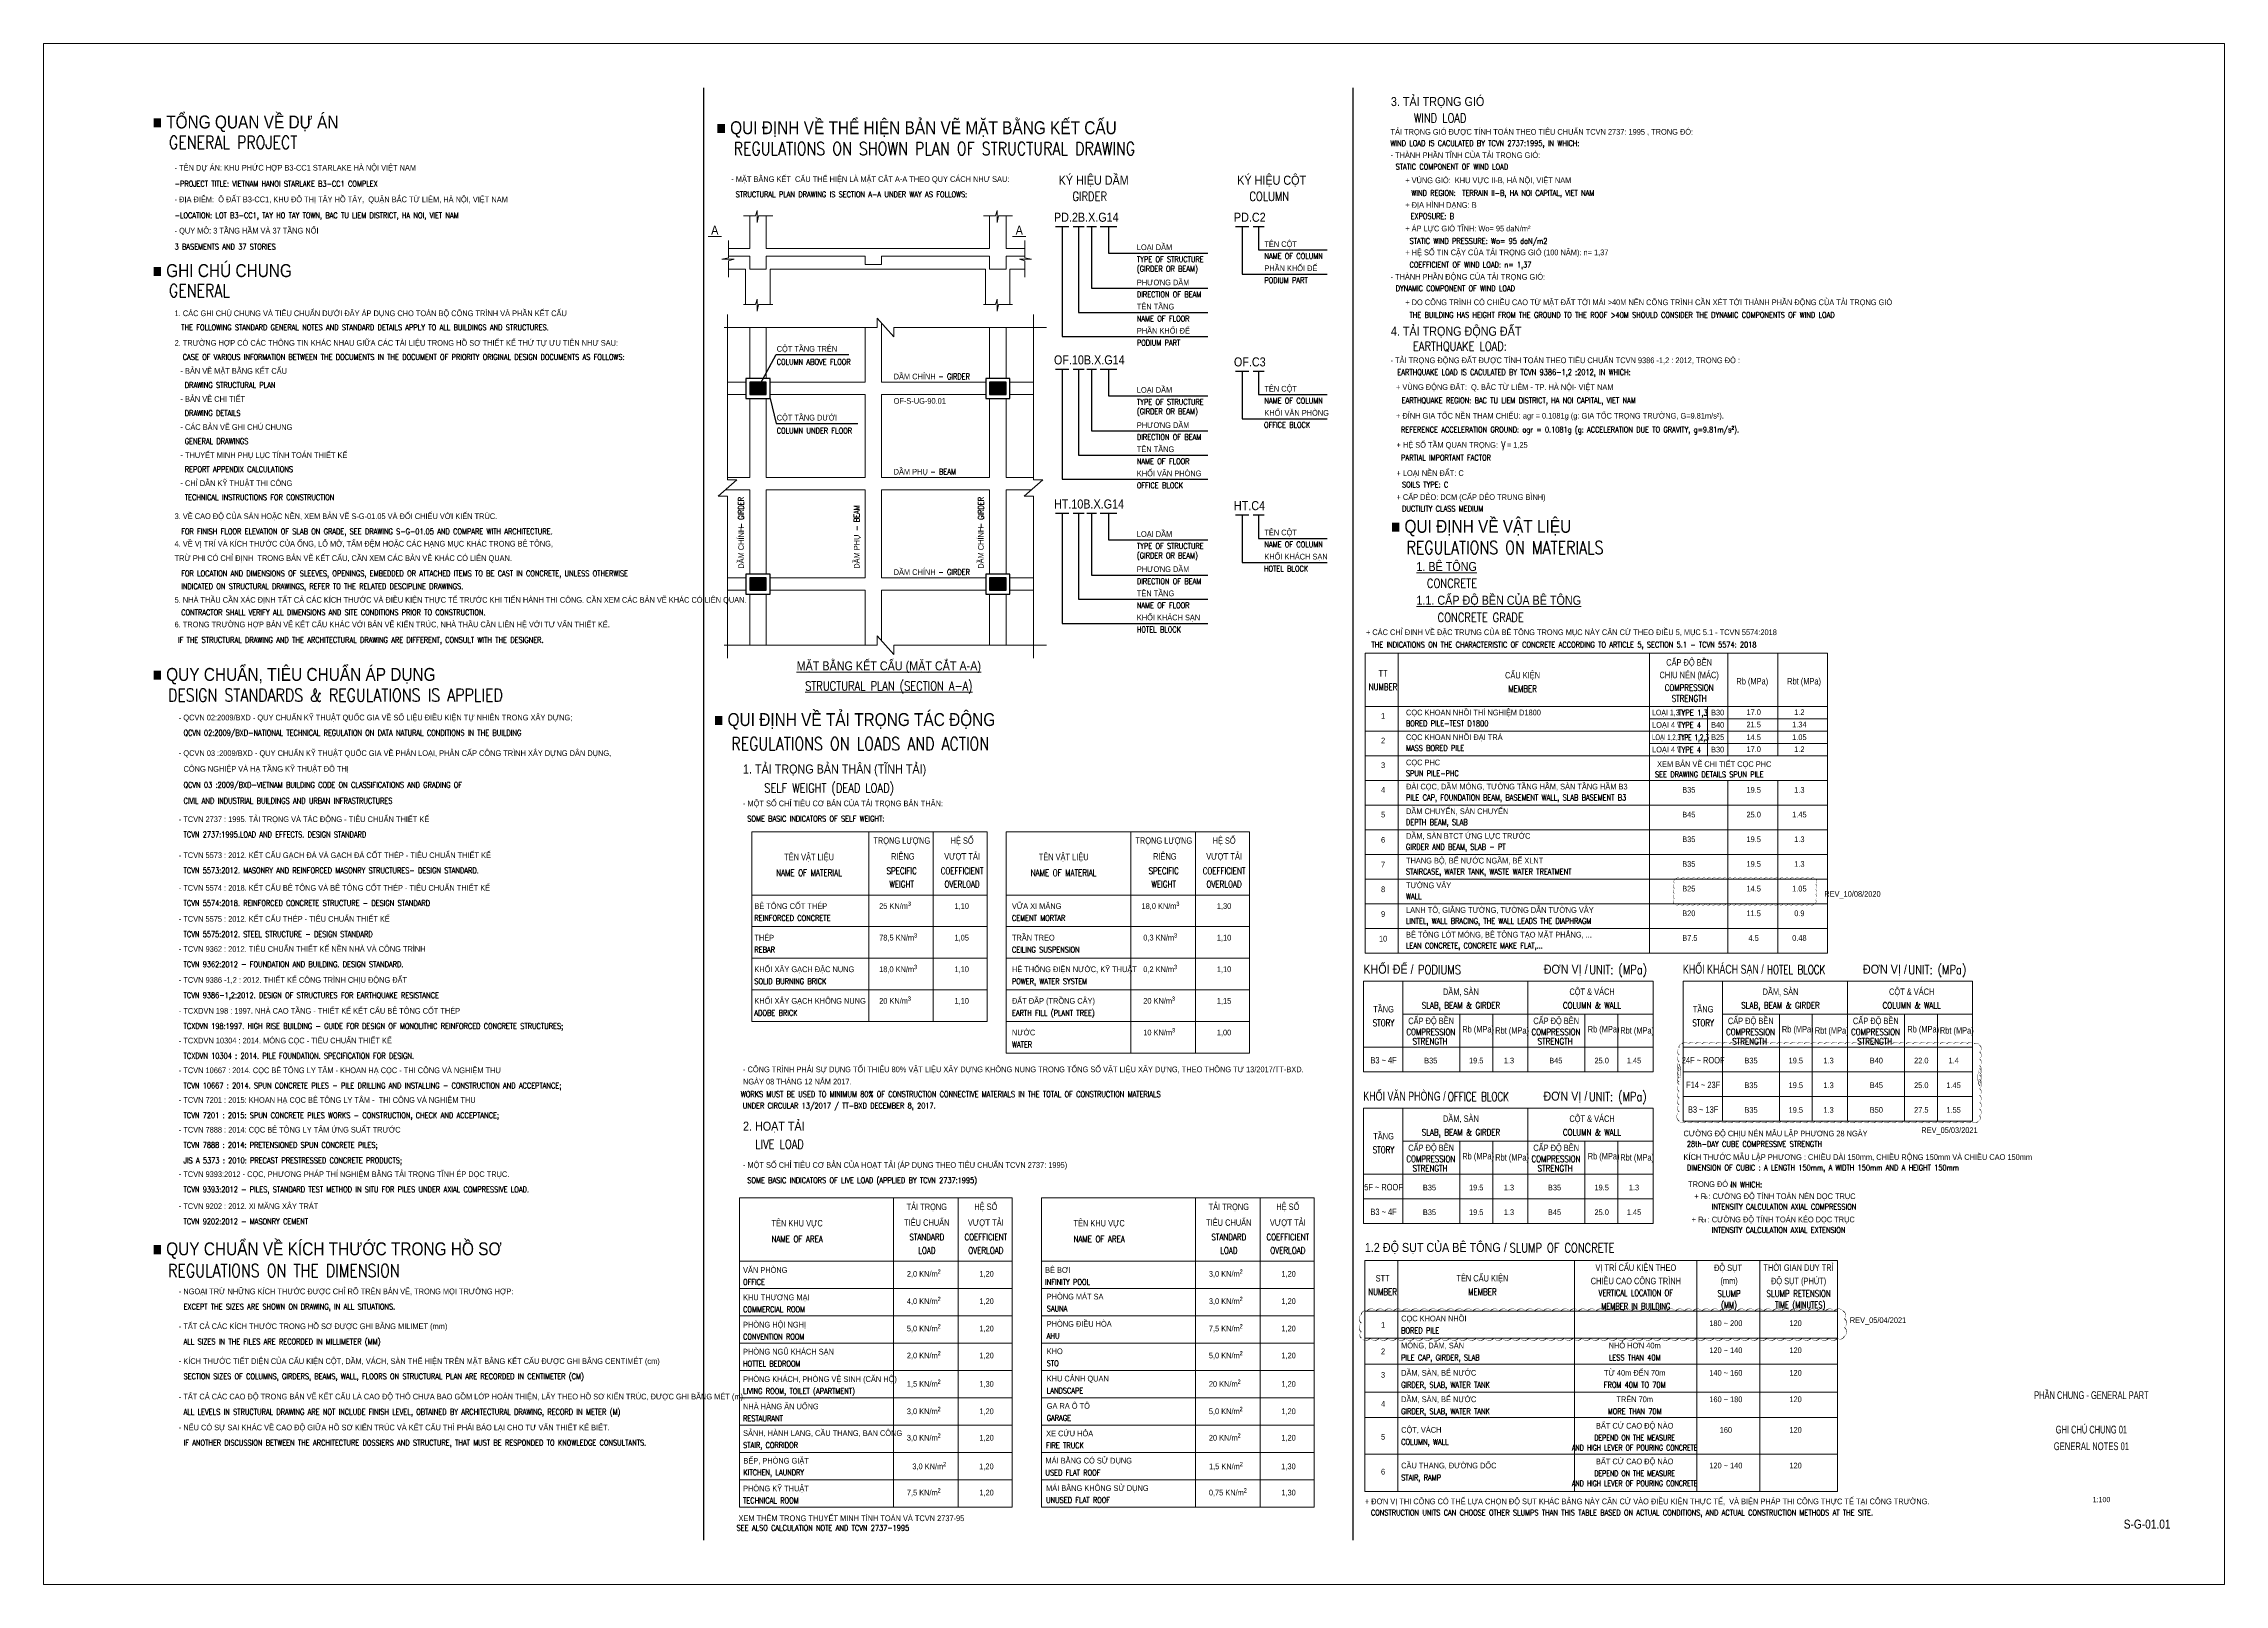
# Paper-space layout 'Layout1' of a CAD drawing. Header units: millimetres. Extents: x 0 to 841, y 0 to 594.
# The model-space entities are those that its viewports show. They can reach past a viewport. Long polylines and large blocks are cut down to what shows.
import ezdxf
from ezdxf.enums import TextEntityAlignment as Align

# ---------------------------------------------------------------- set-up
doc = ezdxf.new("R2010")
doc.units = ezdxf.units.MM
doc.header["$LTSCALE"] = 35
doc.linetypes.add('HIDDEN', pattern=[9.525, 6.35, -3.175])
doc.linetypes.add('HIDDEN2', pattern=[0.1875, 0.125, -0.0625])
for name, color, linetype, lineweight in [('02DIM', 1, 'Continuous', 18), ('NDC_FRAME', 7, 'Continuous', 20), ('NDC_S_BEAM', 3, 'HIDDEN2', 20), ('NDC_S_BREAK-LINE', 1, 'Continuous', 15), ('NDC_S_CONTINUOUS', 3, 'Continuous', 20), ('NDC_S_DIM', 1, 'Continuous', 9), ('NDC_S_ENG TEXT', 2, 'Continuous', 9), ('NDC_S_HATCH COLUMN AND WALL', 251, 'Continuous', 13), ('NDC_S_LEADER', 1, 'Continuous', 9), ('NDC_S_VN TEXT', 7, 'Continuous', 9)]:
    doc.layers.add(name, color=color, linetype=linetype, lineweight=lineweight)
for name, color, linetype in [('Concrete', 2, 'Continuous'), ('NDC_S-COLUMN', 4, 'Continuous'), ('STR.Dim_F-CL-B', 8, 'Continuous')]:
    doc.layers.add(name, color=color, linetype=linetype)
doc.styles.add('MtXpl_Symbol', font='symbol.ttf', dxfattribs={"width": 0.8})
doc.styles.add('NDC_ARIAL', font='arial.ttf', dxfattribs={"width": 0.85})
doc.styles.add('NDC_ROMANS', font='romans.shx', dxfattribs={"width": 0.8})
doc.dimstyles.new('NDC_1-100', dxfattribs={"dimscale": 100, "dimtxt": 2.2, "dimasz": 1, "dimexe": 1.5, "dimexo": 2, "dimgap": 0.8, "dimtad": 1, "dimdec": 0, "dimdsep": 46, "dimtxsty": 'NDC_ARIAL', "dimblk": 'DIMMARK', "dimcen": 49999.938995, "dimdle": 1.5, "dimclrd": 1, "dimclre": 1, "dimclrt": 3, "dimadec": 0, "dimazin": 0, "dimtfac": 1, "dimtdec": 0, "dimtix": 1, "dimtmove": 2, "dimatfit": 3, "dimfxl": 1, "dimarcsym": 0})

# ---------------------------------------------------------------- blocks, each defined once
blk = doc.blocks.new('DIMMARK')
at = {"layer": 'NDC_S_DIM', "color": 1}
blk.add_line((-1.5, 0), (1, 0), dxfattribs=at)
at = {"layer": 'NDC_S_DIM', "color": 2, "const_width": 0.15}
blk.add_lwpolyline([(-0.5, -0.5), (0.5, 0.5)], dxfattribs=at)

msp = doc.modelspace()

# ---------------------------------------------------------------- hatches: boundary and pattern name
at = {"layer": 'NDC_S_HATCH COLUMN AND WALL', "ltscale": 30}
h = msp.add_hatch(color=256, dxfattribs=at)
h.dxf.hatch_style = 1
h.paths.add_polyline_path([(431903.4, -142168.3), (432536.8, -142168.3), (432536.8, -141693.3), (431903.4, -141693.3)])
h = msp.add_hatch(color=256, dxfattribs=at)
h.dxf.hatch_style = 1
h.paths.add_polyline_path([(441153.7, -142168.3), (441787.1, -142168.3), (441787.1, -141693.3), (441153.7, -141693.3)])
h = msp.add_hatch(color=256, dxfattribs=at)
h.dxf.hatch_style = 1
h.paths.add_polyline_path([(431903.4, -149710.8), (432536.8, -149710.8), (432536.8, -149235.8), (431903.4, -149235.8)])
h = msp.add_hatch(color=256, dxfattribs=at)
h.dxf.hatch_style = 1
h.paths.add_polyline_path([(441153.7, -149710.8), (441787.1, -149710.8), (441787.1, -149235.8), (441153.7, -149235.8)])

# ---------------------------------------------------------------- linework, layer by layer
at = {"layer": '02DIM'}
for p, q in [((431514.5, -173140.4), (431514.5, -180275.2)), ((443161.1, -173140.4), (443161.1, -180275.2))]:
    msp.add_line(p, q, dxfattribs=at)
at = {"layer": 'Concrete'}
for p, q in [((443696.7, -135689.1), (444209, -135689.1)), ((444374.8, -135689.1), (444800.7, -135689.1)), ((444898.2, -135689.1), (445275.7, -135689.1)), ((445419.7, -135689.1), (446066.3, -135689.1)), ((450637.3, -135689.1), (451149.7, -135689.1)), ((451315.5, -135689.1), (451741.3, -135689.1)), ((443696.7, -141188.5), (444209, -141188.5)), ((444374.8, -141188.5), (444800.7, -141188.5)), ((444898.2, -141188.5), (445275.7, -141188.5)), ((445419.7, -141188.5), (446066.3, -141188.5)), ((450637.3, -141265.8), (451149.7, -141265.8)), ((451315.5, -141265.8), (451741.3, -141265.8)), ((443696.7, -146743.9), (444209, -146743.9)), ((444374.8, -146743.9), (444800.7, -146743.9)), ((444898.2, -146743.9), (445275.7, -146743.9)), ((445419.7, -146743.9), (446066.3, -146743.9)), ((450637.3, -146807.5), (451149.7, -146807.5)), ((451315.5, -146807.5), (451741.3, -146807.5))]:
    msp.add_line(p, q, dxfattribs=at)
at = {"layer": 'DEFPOINTS', "color": 1}
for points in [[(467563.2, -161800.1, 0, 20, 0.5205671), (467763.2, -161800.1, 0, 20, 0.5205671), (467963.2, -161800.1, 0, 20, 0.5205671), (468163.2, -161800.1, 0, 20, 0.5205671), (468363.2, -161800.1, 0, 20, 0.5205671), (468563.2, -161800.1, 0, 20, 0.5205671), (468763.2, -161800.1, 0, 20, 0.5205671), (468963.2, -161800.1, 0, 20, 0.5205671), (469163.2, -161800.1, 0, 20, 0.5205671), (469363.2, -161800.1, 0, 20, 0.5205671), (469563.2, -161800.1, 0, 20, 0.5205671), (469763.2, -161800.1, 0, 20, 0.5205671), (469963.2, -161800.1, 0, 20, 0.5205671), (470163.2, -161800.1, 0, 20, 0.5205671), (470363.2, -161800.1, 0, 20, 0.5205671), (470563.2, -161800.1, 0, 20, 0.5205671), (470763.2, -161800.1, 0, 20, 0.5205671), (470963.2, -161800.1, 0, 20, 0.5205671), (471163.2, -161800.1, 0, 20, 0.5205671), (471363.2, -161800.1, 0, 20, 0.5205671), (471563.2, -161800.1, 0, 20, 0.5205671), (471763.2, -161800.1, 0, 20, 0.5205671), (471963.2, -161800.1, 0, 20, 0.5205671), (472163.2, -161800.1, 0, 20, 0.5205671), (472363.2, -161800.1, 0, 20, 0.5205671), (472563.2, -161800.1, 0, 20, 0.5205671), (472763.2, -161800.1, 0, 20, 0.5205671), (472963.2, -161800.1, 0, 20, 0.5205671), (473010.3, -161647.2, 0, 20, 0.5205671), (473010.3, -161447.2, 0, 20, 0.5205671), (473010.3, -161247.2, 0, 20, 0.5205671), (473010.3, -161047.2, 0, 20, 0.5205671), (473009.1, -160848.4, 0, 20, 0.5205671), (472809.1, -160848.4, 0, 20, 0.5205671), (472609.1, -160848.4, 0, 20, 0.5205671), (472409.1, -160848.4, 0, 20, 0.5205671), (472209.1, -160848.4, 0, 20, 0.5205671), (472009.1, -160848.4, 0, 20, 0.5205671), (471809.1, -160848.4, 0, 20, 0.5205671), (471609.1, -160848.4, 0, 20, 0.5205671), (471409.1, -160848.4, 0, 20, 0.5205671), (471209.1, -160848.4, 0, 20, 0.5205671), (471009.1, -160848.4, 0, 20, 0.5205671), (470809.1, -160848.4, 0, 20, 0.5205671), (470609.1, -160848.4, 0, 20, 0.5205671), (470409.1, -160848.4, 0, 20, 0.5205671), (470209.1, -160848.4, 0, 20, 0.5205671), (470009.1, -160848.4, 0, 20, 0.5205671), (469809.1, -160848.4, 0, 20, 0.5205671), (469609.1, -160848.4, 0, 20, 0.5205671), (469409.1, -160848.4, 0, 20, 0.5205671), (469209.1, -160848.4, 0, 20, 0.5205671), (469009.1, -160848.4, 0, 20, 0.5205671), (468809.1, -160848.4, 0, 20, 0.5205671), (468609.1, -160848.4, 0, 20, 0.5205671), (468409.1, -160848.4, 0, 20, 0.5205671), (468209.1, -160848.4, 0, 20, 0.5205671), (468009.1, -160848.4, 0, 20, 0.5205671), (467809.1, -160848.4, 0, 20, 0.5205671), (467609.1, -160848.4, 0, 20, 0.5205671), (467563.2, -161002.5, 0, 20, 0.5205671), (467563.2, -161202.5, 0, 20, 0.5205671), (467563.2, -161402.5, 0, 20, 0.5205671), (467563.2, -161602.5, 0, 20, 0.5205671)], [(467748.1, -170179.4, 0, 26.2, 0.5205671), (468010.2, -170179.4, 0, 26.2, 0.5205671), (468272.2, -170179.4, 0, 26.2, 0.5205671), (468534.3, -170179.4, 0, 26.2, 0.5205671), (468796.4, -170179.4, 0, 26.2, 0.5205671), (469058.4, -170179.4, 0, 26.2, 0.5205671), (469320.5, -170179.4, 0, 26.2, 0.5205671), (469582.6, -170179.4, 0, 26.2, 0.5205671), (469844.7, -170179.4, 0, 26.2, 0.5205671), (470106.7, -170179.4, 0, 26.2, 0.5205671), (470368.8, -170179.4, 0, 26.2, 0.5205671), (470630.9, -170179.4, 0, 26.2, 0.5205671), (470892.9, -170179.4, 0, 26.2, 0.5205671), (471155, -170179.4, 0, 26.2, 0.5205671), (471417.1, -170179.4, 0, 26.2, 0.5205671), (471679.2, -170179.4, 0, 26.2, 0.5205671), (471941.2, -170179.4, 0, 26.2, 0.5205671), (472203.3, -170179.4, 0, 26.2, 0.5205671), (472465.4, -170179.4, 0, 26.2, 0.5205671), (472727.5, -170179.4, 0, 26.2, 0.5205671), (472989.5, -170179.4, 0, 26.2, 0.5205671), (473251.6, -170179.4, 0, 26.2, 0.5205671), (473513.7, -170179.4, 0, 26.2, 0.5205671), (473775.7, -170179.4, 0, 26.2, 0.5205671), (474037.8, -170179.4, 0, 26.2, 0.5205671), (474299.9, -170179.4, 0, 26.2, 0.5205671), (474562, -170179.4, 0, 26.2, 0.5205671), (474824, -170179.4, 0, 26.2, 0.5205671), (475086.1, -170179.4, 0, 26.2, 0.5205671), (475348.2, -170179.4, 0, 26.2, 0.5205671), (475610.2, -170179.4, 0, 26.2, 0.5205671), (475872.3, -170179.4, 0, 26.2, 0.5205671), (476134.4, -170179.4, 0, 26.2, 0.5205671), (476396.5, -170179.4, 0, 26.2, 0.5205671), (476658.5, -170179.4, 0, 26.2, 0.5205671), (476920.6, -170179.4, 0, 26.2, 0.5205671), (477182.7, -170179.4, 0, 26.2, 0.5205671), (477444.8, -170179.4, 0, 26.2, 0.5205671), (477706.8, -170179.4, 0, 26.2, 0.5205671), (477968.9, -170179.4, 0, 26.2, 0.5205671), (478231, -170179.4, 0, 26.2, 0.5205671), (478493, -170179.4, 0, 26.2, 0.5205671), (478755.1, -170179.4, 0, 26.2, 0.5205671), (479017.2, -170179.4, 0, 26.2, 0.5205671), (479279.3, -170179.4, 0, 26.2, 0.5205671), (479330.8, -169968.9, 0, 26.2, 0.5205671), (479330.8, -169706.8, 0, 26.2, 0.5205671), (479330.8, -169444.7, 0, 26.2, 0.5205671), (479330.8, -169182.6, 0, 26.2, 0.5205671), (479330.8, -168920.6, 0, 26.2, 0.5205671), (479330.8, -168658.5, 0, 26.2, 0.5205671), (479330.8, -168396.4, 0, 26.2, 0.5205671), (479330.8, -168134.4, 0, 26.2, 0.1978306), (479330.8, -168824, 0, 26.2, 0.5205671), (479330.8, -168561.9, 0, 26.2, 0.5205671), (479330.8, -168299.8, 0, 26.2, 0.5205671), (479330.8, -168037.8, 0, 26.2, 0.5205671), (479330.8, -167775.7, 0, 26.2, 0.5205671), (479330.8, -167513.6, 0, 26.2, 0.5205671), (479330.8, -167251.5, 0, 26.2, 0.5205671), (479118, -167202.3, 0, 26.2, 0.5205671), (478855.9, -167202.3, 0, 26.2, 0.5205671), (478593.8, -167202.3, 0, 26.2, 0.5205671), (478331.8, -167202.3, 0, 26.2, 0.5205671), (478069.7, -167202.3, 0, 26.2, 0.5205671), (477807.6, -167202.3, 0, 26.2, 0.5205671), (477545.6, -167202.3, 0, 26.2, 0.5205671), (477283.5, -167202.3, 0, 26.2, 0.5205671), (477021.4, -167202.3, 0, 26.2, 0.5205671), (476759.3, -167202.3, 0, 26.2, 0.5205671), (476497.3, -167202.3, 0, 26.2, 0.5205671), (476235.2, -167202.3, 0, 26.2, 0.5205671), (475973.1, -167202.3, 0, 26.2, 0.5205671), (475711.1, -167202.3, 0, 26.2, 0.5205671), (475449, -167202.3, 0, 26.2, 0.5205671), (475186.9, -167202.3, 0, 26.2, 0.5205671), (474924.8, -167202.3, 0, 26.2, 0.5205671), (474662.8, -167202.3, 0, 26.2, 0.5205671), (474400.7, -167202.3, 0, 26.2, 0.5205671), (474138.6, -167202.3, 0, 26.2, 0.5205671), (473876.5, -167202.3, 0, 26.2, 0.5205671), (473614.5, -167202.3, 0, 26.2, 0.5205671), (473352.4, -167202.3, 0, 26.2, 0.5205671), (473090.3, -167202.3, 0, 26.2, 0.5205671), (472828.3, -167202.3, 0, 26.2, 0.5205671), (472566.2, -167202.3, 0, 26.2, 0.5205671), (472304.1, -167202.3, 0, 26.2, 0.5205671), (472042, -167202.3, 0, 26.2, 0.5205671), (471780, -167202.3, 0, 26.2, 0.5205671), (471517.9, -167202.3, 0, 26.2, 0.5205671), (471255.8, -167202.3, 0, 26.2, 0.5205671), (470993.8, -167202.3, 0, 26.2, 0.5205671), (470731.7, -167202.3, 0, 26.2, 0.5205671), (470469.6, -167202.3, 0, 26.2, 0.5205671), (470207.5, -167202.3, 0, 26.2, 0.5205671), (469945.5, -167202.3, 0, 26.2, 0.5205671), (469683.4, -167202.3, 0, 26.2, 0.5205671), (469421.3, -167202.3, 0, 26.2, 0.5205671), (469159.3, -167202.3, 0, 26.2, 0.5205671), (468897.2, -167202.3, 0, 26.2, 0.5205671), (468635.1, -167202.3, 0, 26.2, 0.5205671), (468373, -167202.3, 0, 26.2, 0.5205671), (468111, -167202.3, 0, 26.2, 0.5205671), (467848.9, -167202.3, 0, 26.2, 0.5205671), (467748.1, -167363.6, 0, 26.2, 0.5205671), (467748.1, -167625.6, 0, 26.2, 0.5205671), (467748.1, -167887.7, 0, 26.2, 0.5205671), (467748.1, -168149.8, 0, 26.2, 0.5205671), (467748.1, -168411.9, 0, 26.2, 0.5205671), (467748.1, -168673.9, 0, 26.2, 0.1978306), (467748.1, -167984.3, 0, 26.2, 0.5205671), (467748.1, -168246.4, 0, 26.2, 0.5205671), (467748.1, -168508.5, 0, 26.2, 0.5205671), (467748.1, -168770.5, 0, 26.2, 0.5205671), (467748.1, -169032.6, 0, 26.2, 0.5205671), (467748.1, -169294.7, 0, 26.2, 0.5205671), (467748.1, -169556.8, 0, 26.2, 0.5205671), (467748.1, -169818.8, 0, 26.2, 0.5205671)], [(455493.3, -178544.1, 0, 34, 0.5205671), (455833.2, -178544.1, 0, 34, 0.5205671), (456173.2, -178544.1, 0, 34, 0.5205671), (456513.1, -178544.1, 0, 34, 0.5205671), (456853.1, -178544.1, 0, 34, 0.5205671), (457193, -178544.1, 0, 34, 0.5205671), (457533, -178544.1, 0, 34, 0.5205671), (457872.9, -178544.1, 0, 34, 0.5205671), (458212.9, -178544.1, 0, 34, 0.5205671), (458552.8, -178544.1, 0, 34, 0.5205671), (458892.8, -178544.1, 0, 34, 0.5205671), (459232.7, -178544.1, 0, 34, 0.5205671), (459572.6, -178544.1, 0, 34, 0.5205671), (459912.6, -178544.1, 0, 34, 0.5205671), (460252.5, -178544.1, 0, 34, 0.5205671), (460592.5, -178544.1, 0, 34, 0.5205671), (460932.4, -178544.1, 0, 34, 0.5205671), (461272.4, -178544.1, 0, 34, 0.5205671), (461612.3, -178544.1, 0, 34, 0.5205671), (461952.3, -178544.1, 0, 34, 0.5205671), (462292.2, -178544.1, 0, 34, 0.5205671), (462632.2, -178544.1, 0, 34, 0.5205671), (462972.1, -178544.1, 0, 34, 0.5205671), (463312, -178544.1, 0, 34, 0.5205671), (463652, -178544.1, 0, 34, 0.5205671), (463991.9, -178544.1, 0, 34, 0.5205671), (464331.9, -178544.1, 0, 34, 0.5205671), (464671.8, -178544.1, 0, 34, 0.5205671), (465011.8, -178544.1, 0, 34, 0.5205671), (465351.7, -178544.1, 0, 34, 0.5205671), (465691.7, -178544.1, 0, 34, 0.5205671), (466031.6, -178544.1, 0, 34, 0.5205671), (466371.6, -178544.1, 0, 34, 0.5205671), (466711.5, -178544.1, 0, 34, 0.5205671), (467051.4, -178544.1, 0, 34, 0.5205671), (467391.4, -178544.1, 0, 34, 0.5205671), (467731.3, -178544.1, 0, 34, 0.5205671), (468071.3, -178544.1, 0, 34, 0.5205671), (468411.2, -178544.1, 0, 34, 0.5205671), (468751.2, -178544.1, 0, 34, 0.5205671), (469091.1, -178544.1, 0, 34, 0.5205671), (469431.1, -178544.1, 0, 34, 0.5205671), (469771, -178544.1, 0, 34, 0.5205671), (470111, -178544.1, 0, 34, 0.5205671), (470450.9, -178544.1, 0, 34, 0.5205671), (470790.8, -178544.1, 0, 34, 0.5205671), (471130.8, -178544.1, 0, 34, 0.5205671), (471470.7, -178544.1, 0, 34, 0.5205671), (471810.7, -178544.1, 0, 34, 0.5205671), (472150.6, -178544.1, 0, 34, 0.5205671), (472490.6, -178544.1, 0, 34, 0.5205671), (472830.5, -178544.1, 0, 34, 0.5205671), (473170.5, -178544.1, 0, 34, 0.5205671), (473510.4, -178544.1, 0, 34, 0.5205671), (473850.4, -178544.1, 0, 34, 0.5205671), (474116.5, -178470.3, 0, 34, 0.5205671), (474116.5, -178130.4, 0, 34, 0.5205671), (474116.5, -177790.5, 0, 34, 0.5205671), (474065.9, -177501.2, 0, 34, 0.5205671), (473725.9, -177501.2, 0, 34, 0.5205671), (473386, -177501.2, 0, 34, 0.5205671), (473046, -177501.2, 0, 34, 0.5205671), (472706.1, -177501.2, 0, 34, 0.5205671), (472366.1, -177501.2, 0, 34, 0.5205671), (472026.2, -177501.2, 0, 34, 0.5205671), (471686.2, -177501.2, 0, 34, 0.5205671), (471346.3, -177501.2, 0, 34, 0.5205671), (471006.4, -177501.2, 0, 34, 0.5205671), (470666.4, -177501.2, 0, 34, 0.5205671), (470326.5, -177501.2, 0, 34, 0.5205671), (469986.5, -177501.2, 0, 34, 0.5205671), (469646.6, -177501.2, 0, 34, 0.5205671), (469306.6, -177501.2, 0, 34, 0.5205671), (468966.7, -177501.2, 0, 34, 0.5205671), (468626.7, -177501.2, 0, 34, 0.5205671), (468286.8, -177501.2, 0, 34, 0.5205671), (467946.8, -177501.2, 0, 34, 0.5205671), (467606.9, -177501.2, 0, 34, 0.5205671), (467267, -177501.2, 0, 34, 0.5205671), (466927, -177501.2, 0, 34, 0.5205671), (466587.1, -177501.2, 0, 34, 0.5205671), (466247.1, -177501.2, 0, 34, 0.5205671), (465907.2, -177501.2, 0, 34, 0.5205671), (465567.2, -177501.2, 0, 34, 0.5205671), (465227.3, -177501.2, 0, 34, 0.5205671), (464887.3, -177501.2, 0, 34, 0.5205671), (464547.4, -177501.2, 0, 34, 0.5205671), (464207.4, -177501.2, 0, 34, 0.5205671), (463867.5, -177501.2, 0, 34, 0.5205671), (463527.6, -177501.2, 0, 34, 0.5205671), (463187.6, -177501.2, 0, 34, 0.5205671), (462847.7, -177501.2, 0, 34, 0.5205671), (462507.7, -177501.2, 0, 34, 0.5205671), (462167.8, -177501.2, 0, 34, 0.5205671), (461827.8, -177501.2, 0, 34, 0.5205671), (461487.9, -177501.2, 0, 34, 0.5205671), (461147.9, -177501.2, 0, 34, 0.5205671), (460808, -177501.2, 0, 34, 0.5205671), (460468, -177501.2, 0, 34, 0.5205671), (460128.1, -177501.2, 0, 34, 0.5205671), (459788.1, -177501.2, 0, 34, 0.5205671), (459448.2, -177501.2, 0, 34, 0.5205671), (459108.3, -177501.2, 0, 34, 0.5205671), (458768.3, -177501.2, 0, 34, 0.5205671), (458428.4, -177501.2, 0, 34, 0.5205671), (458088.4, -177501.2, 0, 34, 0.5205671), (457748.5, -177501.2, 0, 34, 0.5205671), (457408.5, -177501.2, 0, 34, 0.5205671), (457068.6, -177501.2, 0, 34, 0.5205671), (456728.6, -177501.2, 0, 34, 0.5205671), (456388.7, -177501.2, 0, 34, 0.5205671), (456048.7, -177501.2, 0, 34, 0.5205671), (455708.8, -177501.2, 0, 34, 0.5205671), (455493.3, -177625.6, 0, 34, 0.5205671), (455493.3, -177965.6, 0, 34, 0.5205671), (455493.3, -178305.5, 0, 34, 0.5205671)]]:
    msp.add_lwpolyline(points, format="xyseb", close=True, dxfattribs=at)
at = {"layer": 'NDC_S-COLUMN', "linetype": 'HIDDEN', "ltscale": 0.5}
for points in [[(431753.4, -142318.3), (432686.8, -142318.3), (432686.8, -141543.3), (431753.4, -141543.3)], [(441003.7, -142318.3), (441937.1, -142318.3), (441937.1, -141543.3), (441003.7, -141543.3)], [(431753.4, -149860.8), (432686.8, -149860.8), (432686.8, -149085.8), (431753.4, -149085.8)], [(441003.7, -149860.8), (441937.1, -149860.8), (441937.1, -149085.8), (441003.7, -149085.8)]]:
    msp.add_lwpolyline(points, close=True, dxfattribs=at)
at = {"layer": 'NDC_S-COLUMN', "ltscale": 30}
for points in [[(431903.4, -142168.3), (432536.8, -142168.3), (432536.8, -141693.3), (431903.4, -141693.3)], [(441153.7, -142168.3), (441787.1, -142168.3), (441787.1, -141693.3), (441153.7, -141693.3)], [(431903.4, -149710.8), (432536.8, -149710.8), (432536.8, -149235.8), (431903.4, -149235.8)], [(441153.7, -149710.8), (441787.1, -149710.8), (441787.1, -149235.8), (441153.7, -149235.8)]]:
    msp.add_lwpolyline(points, close=True, dxfattribs=at)
at = {"layer": 'NDC_S_BEAM', "ltscale": 2}
for p, q in [((431903.4, -139581), (431903.4, -141543.3)), ((432536.8, -139581), (432536.8, -141543.3)), ((436351.5, -139581), (436351.5, -141693.3)), ((436984.9, -139407.7), (436984.9, -141693.3)), ((441153.7, -139581), (441153.7, -141543.3)), ((441787.1, -139581), (441787.1, -141543.3)), ((431753.4, -141693.3), (431051.6, -141693.3)), ((436351.5, -141693.3), (432686.8, -141693.3)), ((441003.7, -141693.3), (436984.9, -141693.3)), ((442847.3, -141693.3), (441937.1, -141693.3)), ((431753.4, -142168.3), (431051.6, -142168.3)), ((431903.4, -145364), (431903.4, -142318.3)), ((432536.8, -142318.3), (432536.8, -145364)), ((436351.5, -142168.3), (432686.8, -142168.3)), ((436351.5, -142168.3), (436351.5, -145364)), ((436984.9, -142168.3), (436984.9, -145364)), ((441003.7, -142168.3), (436984.9, -142168.3)), ((441153.7, -142318.3), (441153.7, -145364)), ((441787.1, -145364), (441787.1, -142318.3)), ((442847.3, -142168.3), (441937.1, -142168.3)), ((431051.6, -145364), (431903.4, -145364)), ((432536.8, -145364), (436351.5, -145364)), ((441153.7, -145364), (436984.9, -145364)), ((442847.3, -145364), (441787.1, -145364)), ((430972.9, -145839.1), (431903.4, -145839.1)), ((431903.4, -149085.8), (431903.4, -145839.1)), ((432536.8, -145839.1), (436351.5, -145839.1)), ((432536.8, -149085.8), (432536.8, -145839.1)), ((436351.5, -149235.8), (436351.5, -145839.1)), ((441153.7, -145839.1), (436984.9, -145839.1)), ((436984.9, -149235.8), (436984.9, -145839.1)), ((441153.7, -149085.8), (441153.7, -145839.1)), ((442768.6, -145839.1), (441787.1, -145839.1)), ((441787.1, -149085.8), (441787.1, -145839.1)), ((431753.4, -149235.8), (431051.6, -149235.8)), ((432686.8, -149235.8), (436351.5, -149235.8)), ((441003.7, -149235.8), (436984.9, -149235.8)), ((442847.3, -149235.8), (441937.1, -149235.8)), ((431753.4, -149710.8), (431051.6, -149710.8)), ((431903.4, -151823), (431903.4, -149860.8)), ((432536.8, -151823), (432536.8, -149860.8)), ((436351.5, -149710.8), (432686.8, -149710.8)), ((436351.5, -151823), (436351.5, -149710.8)), ((436984.9, -151649.7), (436984.9, -149710.8)), ((441003.7, -149710.8), (436984.9, -149710.8)), ((441153.7, -151823), (441153.7, -149860.8)), ((441787.1, -151823), (441787.1, -149860.8)), ((442847.3, -149710.8), (441937.1, -149710.8))]:
    msp.add_line(p, q, dxfattribs=at)
msp.add_lwpolyline([(431089.4, -136833.1), (431903.4, -136833.1), (431903.4, -137327.4), (432536.8, -137327.4), (432536.8, -136833.1), (436351.5, -136833.1), (436351.5, -137150.9), (436984.9, -137150.9), (436984.9, -136833.1), (441153.7, -136833.1), (441153.7, -137327.4), (441787.1, -137327.4), (441787.1, -136833.1), (442518.5, -136833.1)], dxfattribs=at)
at = {"layer": 'NDC_S_BREAK-LINE', "ltscale": 30}
for points in [[(431664.8, -135279.8), (432132.2, -135279.8), (432194.4, -135066.3), (432194.4, -135537.2), (432248.4, -135279.8), (432789.8, -135279.8)], [(440915.2, -135279.8), (441382.5, -135279.8), (441444.7, -135066.3), (441444.7, -135537.2), (441498.7, -135279.8), (442040.1, -135279.8)], [(431089.4, -137644.5), (431089.4, -137010.7), (431303, -136948.5), (430832, -136948.5), (431089.4, -136894.5), (431089.4, -136231)], [(442518.5, -137644.5), (442518.5, -137010.7), (442304.9, -136948.5), (442775.9, -136948.5), (442518.5, -136894.5), (442518.5, -136231)], [(431664.8, -138698.4), (432132.2, -138698.4), (432194.4, -138484.9), (432194.4, -138955.8), (432248.4, -138698.4), (432789.8, -138698.4)], [(440915.2, -138698.4), (441382.5, -138698.4), (441444.7, -138484.9), (441444.7, -138955.8), (441498.7, -138698.4), (442040.1, -138698.4)], [(431051.6, -152323), (431051.6, -146089.1), (430691.6, -146089.1), (431401.2, -145449.1), (431051.6, -145449.1), (431051.6, -139081)], [(430922.4, -139581), (436819.1, -139581), (436819.1, -139221), (437459.1, -139941), (437459.1, -139581), (443347.3, -139581)], [(442847.3, -152323), (442847.3, -146089.1), (442487.3, -146089.1), (443207.3, -145449.1), (442847.3, -145449.1), (442847.3, -139081)], [(430922.4, -151823), (436819.1, -151823), (436819.1, -151463), (437459.1, -152183), (437459.1, -151823), (443347.3, -151823)]]:
    msp.add_lwpolyline(points, dxfattribs=at)
at = {"layer": 'NDC_S_CONTINUOUS'}
for p, q in [((431903.4, -135279.8), (431903.4, -136535.6)), ((432536.8, -135279.8), (432536.8, -136535.6)), ((441153.7, -135279.8), (441153.7, -136535.6)), ((441787.1, -135279.8), (441787.1, -136535.6)), ((431089.4, -136535.6), (431903.4, -136535.6)), ((441153.7, -136535.6), (432536.8, -136535.6)), ((442518.5, -136535.6), (441787.1, -136535.6)), ((431086.3, -137327.4), (431743.9, -137327.4)), ((431743.9, -137327.4), (431743.9, -138698.4)), ((440994.2, -137327.4), (432686.8, -137327.4)), ((432686.8, -137327.4), (432686.8, -138698.4)), ((440994.2, -137327.4), (440994.2, -138698.4)), ((442521.6, -137327.4), (441937.1, -137327.4)), ((441937.1, -137327.4), (441937.1, -138698.4)), ((456905.5, -152141.2), (456905.5, -163703.5)), ((466608.4, -152141.2), (466608.4, -163703.5)), ((469625.8, -152141.2), (469625.8, -156090)), ((471549.6, -152141.2), (471549.6, -156090)), ((455636.5, -154186.6), (473473.4, -154186.6)), ((466608.4, -154662.5), (469625.8, -154662.5)), ((468840.8, -154186.6), (468840.8, -155138.3)), ((469625.8, -154662.5), (473473.4, -154662.5)), ((455636.5, -155138.3), (473473.4, -155138.3)), ((468840.8, -155138.3), (468840.8, -156090)), ((455636.5, -156090), (473473.4, -156090)), ((466608.4, -155614.2), (473473.4, -155614.2)), ((455636.5, -157041.7), (473473.4, -157041.7)), ((469625.8, -157041.7), (469625.8, -163703.5)), ((471549.6, -157041.7), (471549.6, -163703.5)), ((455636.5, -157993.4), (473473.4, -157993.4)), ((455636.5, -158945.1), (473473.4, -158945.1)), ((431980.9, -159022.3), (431980.9, -166335.8)), ((431980.9, -159022.3), (441064.5, -159022.3)), ((431980.9, -166335.8), (431980.9, -159022.3)), ((436493.6, -166335.8), (436493.6, -159022.3)), ((438981.3, -166335.8), (438981.3, -159022.3)), ((441064.5, -166335.8), (441064.5, -159022.3)), ((441797.7, -159022.3), (451180.9, -159022.3)), ((441797.7, -159022.3), (441797.7, -167554.7)), ((441797.7, -167554.7), (441797.7, -159022.3)), ((446597.5, -167554.7), (446597.5, -159022.3)), ((449097.7, -167554.7), (449097.7, -159022.3)), ((451180.9, -167554.7), (451180.9, -159022.3)), ((455636.5, -159896.7), (473473.4, -159896.7)), ((431980.9, -161460.2), (441064.5, -161460.2)), ((441797.7, -161460.2), (451180.9, -161460.2)), ((455636.5, -160848.4), (473473.4, -160848.4)), ((455636.5, -161800.1), (473473.4, -161800.1)), ((431980.9, -162679.1), (441064.5, -162679.1)), ((441797.7, -162679.1), (451180.9, -162679.1)), ((455636.5, -162751.8), (473473.4, -162751.8)), ((431980.9, -163898), (441064.5, -163898)), ((441797.7, -163898), (451180.9, -163898)), ((455636.5, -163703.5), (473473.4, -163703.5)), ((457094.2, -164786.5), (457094.2, -168276)), ((461917, -164786.5), (461917, -168276)), ((469419.9, -164786.5), (469419.9, -170179.4)), ((474242.6, -164786.5), (474242.6, -170179.4)), ((431980.9, -165116.9), (441064.5, -165116.9)), ((441797.7, -165116.9), (451180.9, -165116.9)), ((431980.9, -166335.8), (441064.5, -166335.8)), ((441797.7, -166335.8), (451180.9, -166335.8)), ((461917, -166055.4), (457094.2, -166055.4)), ((459289.5, -166055.4), (459289.5, -168276)), ((460556.1, -166055.4), (460556.1, -168276)), ((466739.7, -166055.4), (461917, -166055.4)), ((464112.3, -166055.4), (464112.3, -168276)), ((465378.8, -166055.4), (465378.8, -168276)), ((474242.6, -166055.4), (469419.9, -166055.4)), ((471615.2, -166055.4), (471615.2, -170179.4)), ((472881.7, -166055.4), (472881.7, -170179.4)), ((479065.4, -166055.4), (474242.6, -166055.4)), ((476438, -166055.4), (476438, -170179.4)), ((477704.5, -166055.4), (477704.5, -170179.4)), ((455574.8, -167324.3), (466739.7, -167324.3)), ((467900.5, -167324.3), (479065.4, -167324.3)), ((441797.7, -167554.7), (451180.9, -167554.7)), ((455574.8, -168276), (466739.7, -168276)), ((467900.5, -168276), (479065.4, -168276)), ((457094.2, -169681.2), (457094.2, -174122.4)), ((461917, -169681.2), (461917, -174122.4)), ((467900.5, -169227.7), (479065.4, -169227.7)), ((467900.5, -170179.4), (479065.4, -170179.4)), ((461917, -170950.1), (457094.2, -170950.1)), ((459289.5, -170950.1), (459289.5, -174122.4)), ((460556.1, -170950.1), (460556.1, -174122.4)), ((466739.7, -170950.1), (461917, -170950.1)), ((464112.3, -170950.1), (464112.3, -174122.4)), ((465378.8, -170950.1), (465378.8, -174122.4)), ((455574.8, -172219), (466739.7, -172219)), ((431514.5, -173140.4), (442030.2, -173140.4)), ((431514.5, -185062), (431514.5, -173140.4)), ((437446.8, -185062), (437446.8, -173140.4)), ((439947, -185062), (439947, -173140.4)), ((442030.2, -185062), (442030.2, -173140.4)), ((443161.1, -173140.4), (453676.8, -173140.4)), ((443161.1, -185062), (443161.1, -173140.4)), ((449093.3, -185062), (449093.3, -173140.4)), ((451593.6, -185062), (451593.6, -173140.4)), ((453676.8, -185062), (453676.8, -173140.4)), ((455574.8, -173170.7), (466739.7, -173170.7)), ((455574.8, -174122.4), (466739.7, -174122.4)), ((431514.5, -175578.2), (442030.2, -175578.2)), ((443161.1, -175578.2), (453676.8, -175578.2)), ((455625, -175545.1), (473851.1, -175545.1)), ((455625, -175545.1), (455625, -184458)), ((455625, -184458), (455625, -175545.1)), ((456893.9, -175545.1), (456893.9, -184458)), ((456893.9, -184458), (456893.9, -175545.1)), ((463708.8, -184458), (463708.8, -175545.1)), ((468434.6, -184458), (468434.6, -175545.1)), ((470856.8, -184458), (470856.8, -175545.1)), ((473851.1, -184458), (473851.1, -175545.1)), ((431514.5, -176632), (442030.2, -176632)), ((443161.1, -176632), (453676.8, -176632)), ((431514.5, -177685.7), (442030.2, -177685.7)), ((443161.1, -177685.7), (453676.8, -177685.7)), ((455625, -177501.2), (473851.1, -177501.2)), ((431514.5, -178739.5), (442030.2, -178739.5)), ((443161.1, -178739.5), (453676.8, -178739.5)), ((455625, -178544.1), (473851.1, -178544.1)), ((431514.5, -179793.2), (442030.2, -179793.2)), ((443161.1, -179793.2), (453676.8, -179793.2)), ((455625, -179551.2), (473851.1, -179551.2)), ((455625, -180628.6), (473851.1, -180628.6)), ((431514.5, -180847), (442030.2, -180847)), ((443161.1, -180847), (453676.8, -180847)), ((455625, -181607.5), (473851.1, -181607.5)), ((431514.5, -181900.7), (442030.2, -181900.7)), ((443161.1, -181900.7), (453676.8, -181900.7)), ((431514.5, -182954.5), (442030.2, -182954.5)), ((443161.1, -182954.5), (453676.8, -182954.5)), ((455625, -183016.5), (473851.1, -183016.5)), ((431514.5, -184008.3), (442030.2, -184008.3)), ((443161.1, -184008.3), (453676.8, -184008.3)), ((455625, -184458), (473851.1, -184458)), ((431514.5, -185062), (442030.2, -185062)), ((443161.1, -185062), (453676.8, -185062))]:
    msp.add_line(p, q, dxfattribs=at)
for points in [[(455636.5, -163703.5), (455636.5, -152141.2), (473473.4, -152141.2), (473473.4, -163703.5)], [(455574.8, -168276), (455574.8, -164786.5), (466739.7, -164786.5), (466739.7, -168276)], [(467900.5, -170179.4), (467900.5, -164786.5), (479065.4, -164786.5), (479065.4, -170179.4)], [(455574.8, -174122.4), (455574.8, -169681.2), (466739.7, -169681.2), (466739.7, -174122.4)]]:
    msp.add_lwpolyline(points, dxfattribs=at)
at = {"layer": 'STR.Dim_F-CL-B'}
for p, q in [((430120.2, -130337.2), (430120.2, -186337.2)), ((455163.8, -130337.2), (455163.8, -186337.2)), ((443952.8, -135689.1), (443952.8, -139932.5)), ((444587.7, -135689.1), (444587.7, -139001.4)), ((445088, -135689.1), (445088, -138070.2)), ((445743, -135689.1), (445743, -136713.4)), ((450893.5, -135689.1), (450893.5, -137522.4)), ((451528.4, -135689.1), (451528.4, -136591.2)), ((445743, -136713.4), (449573.8, -136713.4)), ((451528.4, -136591.2), (454171.4, -136591.2)), ((450893.5, -137522.4), (454171.4, -137522.4)), ((445088, -138070.2), (449573.8, -138070.2)), ((444587.7, -139001.4), (449573.8, -139001.4)), ((443952.8, -139932.5), (449573.8, -139932.5)), ((443952.8, -141188.5), (443952.8, -145431.9)), ((444587.7, -141188.5), (444587.7, -144500.8)), ((445088, -141188.5), (445088, -143569.6)), ((445743, -141188.5), (445743, -142212.8)), ((450893.5, -141265.8), (450893.5, -143099.1)), ((451528.4, -141265.8), (451528.4, -142167.9)), ((445743, -142212.8), (449573.8, -142212.8)), ((451528.4, -142167.9), (454171.4, -142167.9)), ((445088, -143569.6), (449573.8, -143569.6)), ((450893.5, -143099.1), (454171.4, -143099.1)), ((444587.7, -144500.8), (449573.8, -144500.8)), ((443952.8, -145431.9), (449573.8, -145431.9)), ((443952.8, -146743.9), (443952.8, -150987.3)), ((444587.7, -146743.9), (444587.7, -150056.1)), ((445088, -146743.9), (445088, -149125)), ((445743, -146743.9), (445743, -147768.1)), ((450893.5, -146807.5), (450893.5, -148640.7)), ((451528.4, -146807.5), (451528.4, -147709.6)), ((445743, -147768.1), (449573.8, -147768.1)), ((451528.4, -147709.6), (454171.4, -147709.6)), ((450893.5, -148640.7), (454171.4, -148640.7)), ((445088, -149125), (449573.8, -149125)), ((444587.7, -150056.1), (449573.8, -150056.1)), ((443952.8, -150987.3), (449573.8, -150987.3))]:
    msp.add_line(p, q, dxfattribs=at)

# ---------------------------------------------------------------- texts
at = {"layer": 'DEFPOINTS', "color": 1, "style": 'NDC_ARIAL', "width": 0.85}
for s, p in [('REV_10/08/2020', (473342.7, -161528.3)), ('REV_05/03/2021', (477083.6, -170636.8)), ('REV_05/04/2021', (474328.2, -177960.4))]:
    msp.add_text(s, height=220, dxfattribs=at).set_placement(p)
at = {"layer": 'NDC_S_ENG TEXT', "ltscale": 30, "style": 'NDC_ROMANS'}
for s, height, width, p in [('WIND LOAD', 350, 0.8, (457515.9, -131683.3)), ('GENERAL PROJECT', 500, 0.8, (409504.2, -132697.9)), ('REGULATIONS ON SHOWN PLAN OF STRUCTURAL DRAWING', 500, 0.8, (431283, -132934.4)), ('-PROJECT TITLE: VIETNAM HANOI STARLAKE B3-CC1 COMPLEX', 220, 0.8, (409724.8, -134150.2)), ('STRUCTURAL PLAN DRAWING IS SECTION A-A UNDER WAY AS FOLLOWS:', 220, 0.8, (431358.5, -134558.9)), ('GIRDER', 350, 0.8, (444348.9, -134701.5)), ('COLUMN', 350, 0.8, (451173.8, -134701.5)), ('-LOCATION: LOT B3-CC1, TAY HO TAY TOWN, BAC TU LIEM DISTRICT, HA NOI, VIET NAM', 220, 0.8, (409724.8, -135369.4)), ('3 BASEMENTS AND 37 STORIES', 220, 0.8, (409724.8, -136576.2)), ('TYPE OF STRUCTURE', 220, 0.8, (446833, -137060.2)), ('NAME OF COLUMN', 220, 0.8, (451750.5, -136938)), ('GENERAL', 500, 0.8, (409504.2, -138407.2)), ('(GIRDER OR BEAM)', 220, 0.8, (446833, -137428.6)), ('PODIUM PART', 220, 0.8, (451750.5, -137869.2)), ('DIRECTION OF BEAM', 220, 0.8, (446833, -138417)), ('  THE FOLLOWING STANDARD GENERAL NOTES AND STANDARD DETAILS APPLY TO ALL BUILDINGS AND STRUCTURES.', 220, 0.8, (409724.8, -139687.6)), ('NAME OF FLOOR', 220, 0.8, (446833, -139348.2)), ('PODIUM PART', 220, 0.8, (446833, -140279.4)), ('EARTHQUAKE LOAD:', 350, 0.8, (457479.1, -140477.6)), ('CASE OF VARIOUS INFORMATION BETWEEN THE DOCUMENTS IN THE DOCUMENT OF PRIORITY ORIGINAL DESIGN DOCUMENTS AS FOLLOWS:', 220, 0.8, (410039.8, -140829.5)), ('DRAWING STRUCTURAL PLAN', 220, 0.8, (410118.4, -141910.9)), ('DRAWING DETAILS', 220, 0.8, (410118.4, -142992.4)), ('TYPE OF STRUCTURE', 220, 0.8, (446833, -142559.6)), ('(GIRDER OR BEAM)', 220, 0.8, (446833, -142927.9)), ('NAME OF COLUMN', 220, 0.8, (451750.5, -142514.7)), ('DIRECTION OF BEAM', 220, 0.8, (446833, -143916.4)), ('OFFICE BLOCK', 220, 0.8, (451736.6, -143445.9)), ('GENERAL DRAWINGS', 220, 0.8, (410118.4, -144073.8)), ('NAME OF FLOOR', 220, 0.8, (446833, -144847.6)), ('REPORT APPENDIX CALCULATIONS', 220, 0.8, (410118.4, -145155.3)), ('TECHNICAL INSTRUCTIONS FOR CONSTRUCTION', 220, 0.8, (410118.4, -146236.7)), ('OFFICE BLOCK', 220, 0.8, (446833, -145778.8)), ('  FOR FINISH FLOOR ELEVATION OF SLAB ON GRADE, SEE DRAWING S-G-01.05 AND COMPARE WITH ARCHITECTURE.', 220, 0.8, (409724.8, -147553.8)), ('TYPE OF STRUCTURE', 220, 0.8, (446833, -148115)), ('NAME OF COLUMN', 220, 0.8, (451750.5, -148056.4)), ('REGULATIONS ON MATERIALS', 500, 0.8, (457232.7, -148313.5)), ('(GIRDER OR BEAM)', 220, 0.8, (446833, -148483.3)), ('HOTEL BLOCK', 220, 0.8, (451736.6, -148987.6)), ('  FOR LOCATION AND DIMENSIONS OF SLEEVES, OPENINGS, EMBEDDED OR ATTACHED ITEMS TO BE CAST IN CONCRETE, UNLESS OTHERWISE ', 220, 0.8, (409724.8, -149173.3)), ('  INDICATED ON STRUCTURAL DRAWINGS, REFER TO THE RELATED DESCIPLINE DRAWINGS.', 220, 0.8, (409724.8, -149668.9)), ('DIRECTION OF BEAM', 220, 0.8, (446833, -149471.8)), ('CONCRETE', 350, 0.8, (458020.1, -149619.8)), ('  CONTRACTOR SHALL VERIFY ALL DIMENSIONS AND SITE CONDITIONS PRIOR TO CONSTRUCTION.', 220, 0.8, (409724.8, -150674.9)), ('NAME OF FLOOR', 220, 0.8, (446833, -150402.9)), ('HOTEL BLOCK', 220, 0.8, (446833, -151334.1)), ('CONCRETE GRADE', 350, 0.8, (458431, -150934.4)), (' IF THE STRUCTURAL DRAWING AND THE ARCHITECTURAL DRAWING ARE DIFFERENT, CONSULT WITH THE DESIGNER.', 220, 0.8, (409724.8, -151733.4)), ('THE INDICATIONS ON THE CHARACTERISTIC OF CONCRETE ACCORDING TO ARTICLE 5, SECTION 5.1 - TCVN 5574: 2018', 220, 0.8, (455880, -151917.7)), ('DESIGN STANDARDS & REGULATIONS IS APPLIED', 500, 0.8, (409468, -154006)), ('QCVN 02:2009/BXD-NATIONAL TECHNICAL REGULATION ON DATA NATURAL CONDITIONS IN THE BUILDING', 220, 0.8, (410069.5, -155317.7)), ('REGULATIONS ON LOADS AND ACTION', 500, 0.8, (431192, -155881.2)), ('QCVN 03 :2009/BXD-VIETNAM BUILDING CODE ON CLASSIFICATIONS AND GRADING OF', 220, 0.8, (410069.5, -157323.8)), ('SELF WEIGHT (DEAD LOAD)', 350, 0.8, (432462.9, -157506.9)), ('CIVIL AND INDUSTRIAL BUILDINGS AND URBAN INFRASTRUCTURES', 220, 0.8, (410069.5, -157938.9)), ('SOME BASIC INDICATORS OF SELF WEIGHT:', 220, 0.8, (431810.6, -158627.8)), ('TCVN 2737:1995.LOAD AND EFFECTS. DESIGN STANDARD', 220, 0.8, (410069.5, -159237.1)), ('TCVN 5573:2012. MASONRY AND REINFORCED MASONRY STRUCTURES- DESIGN STANDARD.', 220, 0.8, (410069.5, -160624.6)), ('TCVN 5574:2018. REINFORCED CONCRETE STRUCTURE - DESIGN STANDARD ', 220, 0.8, (410069.5, -161883.6)), ('REINFORCED CONCRETE', 220, 0.8, (432082.7, -162458.3)), ('CEMENT MORTAR', 220, 0.8, (442015.1, -162458.3)), ('TCVN 5575:2012. STEEL STRUCTURE - DESIGN STANDARD ', 220, 0.8, (410069.5, -163079.9)), ('REBAR', 220, 0.8, (432082.7, -163677.2)), ('CEILING SUSPENSION', 220, 0.8, (442015.1, -163677.2)), ('TCVN 9362:2012 - FOUNDATION AND BUILDING. DESIGN STANDARD.', 220, 0.8, (410069.5, -164240)), ('SOLID BURNING BRICK', 220, 0.8, (432082.7, -164896.1)), ('POWER, WATER SYSTEM', 220, 0.8, (442015.1, -164896.1)), ('PODIUMS', 350, 0.8, (457676.7, -164511.1)), ('UNIT: (MPa)', 350, 0.8, (464277.2, -164511.1)), ('HOTEL BLOCK', 350, 0.7, (471134.5, -164511.1)), ('UNIT: (MPa)', 350, 0.8, (476586.5, -164511.1)), ('TCVN 9386-1,2:2012. DESIGN OF STRUCTURES FOR EARTHQUAKE RESISTANCE', 220, 0.8, (410069.5, -165435)), ('TCXDVN 198:1997. HIGH RISE BUILDING - GUIDE FOR DESIGN OF MONOLITHIC REINFORCED CONCRETE STRUCTURES;', 220, 0.8, (410069.5, -166625)), ('ADOBE BRICK ', 220, 0.8, (432082.7, -166115.1)), ('EARTH FILL (PLANT TREE)', 220, 0.8, (442015.1, -166115.1)), ('WATER', 220, 0.8, (442015.1, -167334)), ('TCXDVN 10304 : 2014. PILE FOUNDATION. SPECIFICATION FOR DESIGN. ', 220, 0.8, (410069.5, -167771)), ('TCVN 10667 : 2014. SPUN CONCRETE PILES - PILE DRILLING AND INSTALLING - CONSTRUCTION AND ACCEPTANCE;', 220, 0.8, (410069.5, -168917)), (' WORKS MUST BE USED TO MINIMUM 80%%% OF CONSTRUCTION CONNECTIVE MATERIALS IN THE TOTAL OF CONSTRUCTION MATERIALS', 220, 0.8, (431435, -169248.8)), ('UNIT: (MPa)', 350, 0.8, (464264.5, -169405.7)), ('TCVN 7201 : 2015: SPUN CONCRETE PILES WORKS - CONSTRUCTION, CHECK AND ACCEPTANCE;', 220, 0.8, (410069.5, -170063)), ('UNDER CIRCULAR 13/2017 / TT-BXD DECEMBER 8, 2017.', 220, 0.8, (431630.5, -169690.4)), ('OFFICE BLOCK', 350, 0.7, (458825.8, -169405.7)), ('TCVN 7888 : 2014: PRETENSIONED SPUN CONCRETE PILES;', 220, 0.8, (410069.5, -171209)), ('LIVE LOAD', 350, 0.8, (432119.8, -171242.8)), ('JIS A 5373 : 2010: PRECAST PRESTRESSED CONCRETE PRODUCTS;', 220, 0.8, (410069.5, -171802.9)), ('SOME BASIC INDICATORS OF LIVE LOAD (APPLIED BY TCVN 2737:1995)', 220, 0.8, (431810.6, -172567.8)), ('TCVN 9393:2012 - PILES, STANDARD TEST METHOD IN SITU FOR PILES UNDER AXIAL COMPRESSIVE LOAD.', 220, 0.8, (410069.5, -172921.6)), ('TCVN 9202:2012 - MASONRY CEMENT ', 220, 0.8, (410069.5, -174155)), ('SLUMP OF CONCRETE', 350, 0.8, (461210.5, -175238.9)), ('REGULATIONS ON THE DIMENSION', 500, 0.8, (409471.2, -176190.3)), ('OFFICE', 220, 0.8, (431646.5, -176490.4)), ('INFINITY POOL', 220, 0.8, (443293, -176490.4)), ('EXCEPT THE SIZES ARE SHOWN ON DRAWING, IN ALL SITUATIONS.', 220, 0.8, (410069.5, -177440.2)), ('COMMERCIAL ROOM', 220, 0.8, (431646.5, -177544.2)), ('SAUNA', 220, 0.8, (443357.5, -177515.5)), ('BORED PILE', 220, 0.8, (457025.9, -178359)), ('ALL SIZES IN THE FILES ARE RECORDED IN MILLIMETER (MM)', 220, 0.8, (410069.5, -178785.1)), ('CONVENTION ROOM', 220, 0.8, (431646.5, -178597.9)), ('AHU', 220, 0.8, (443357.5, -178569.3)), ('SECTION SIZES OF COLUMNS, GIRDERS, BEAMS, WALL, FLOORS ON STRUCTURAL PLAN ARE RECORDED IN CENTIMETER (CM)', 220, 0.8, (410069.5, -180129.2)), ('HOTTEL BEDROOM', 220, 0.8, (431646.5, -179637.8)), ('STO', 220, 0.8, (443357.5, -179623.1)), ('PILE CAP, GIRDER, SLAB', 220, 0.8, (457025.9, -179401.9)), ('LIVING ROOM, TOILET (APARTMENT)', 220, 0.8, (431646.5, -180695.9)), ('LANDSCAPE', 220, 0.8, (443357.5, -180676.8)), ('GIRDER, SLAB, WATER TANK', 220, 0.8, (457025.9, -180454.4)), ('ALL LEVELS IN STRUCTURAL DRAWING ARE NOT INCLUDE FINISH LEVEL, OBTAINED BY ARCHITECTURAL DRAWING, RECORD IN METER (M)', 220, 0.8, (410069.5, -181495.8)), ('RESTAURANT', 220, 0.8, (431646.5, -181749.6)), ('GARAGE', 220, 0.8, (443357.5, -181730.6)), ('GIRDER, SLAB, WATER TANK', 220, 0.8, (457025.9, -181474.7)), ('IF ANOTHER DISCUSSION BETWEEN THE ARCHITECTURE DOSSIERS AND STRUCTURE, THAT MUST BE RESPONDED TO KNOWLEDGE CONSULTANTS.', 220, 0.8, (410069.5, -182686.8)), ('COLUMN, WALL', 220, 0.8, (457025.9, -182654.2)), ('STAIR, CORRIDOR', 220, 0.8, (431646.5, -182777.9)), ('FIRE TRUCK', 220, 0.8, (443334.6, -182791.3)), ('KITCHEN, LAUNDRY', 220, 0.8, (431660.1, -183832.7)), ('USED FLAT ROOF', 220, 0.8, (443309.2, -183839.3)), ('STAIR, RAMP', 220, 0.8, (457025.9, -184029.4)), ('TECHNICAL ROOM', 220, 0.8, (431646.5, -184913.1)), ('UNUSED FLAT ROOF', 220, 0.8, (443332, -184898.8)), ('SEE ALSO CALCULATION NOTE AND TCVN 2737-1995', 220, 0.8, (431396.8, -185968.8)), ('CONSTRUCTION UNITS CAN CHOOSE OTHER SLUMPS THAN THIS TABLE BASED ON ACTUAL CONDITIONS, AND ACTUAL CONSTRUCTION METHODS AT THE SITE.', 220, 0.8, (455858.8, -185380.5))]:
    msp.add_text(s, height=height, dxfattribs=dict(at, width=width)).set_placement(p)
at = {"layer": 'NDC_S_ENG TEXT', "style": 'NDC_ROMANS', "width": 0.8}
for s, height, p in [('COLUMN ABOVE FLOOR', 220, (432944.9, -141016.4)), ('- GIRDER', 220, (439177, -141579.6)), ('COLUMN UNDER FLOOR', 220, (432944.9, -143669.9)), ('- BEAM', 220, (438867, -145250.4)), ('- GIRDER', 220, (439177, -149122.1)), ('28th-DAY CUBE COMPRESSIVE STRENGTH', 220.011, (468044.5, -171172.1)), ('DIMENSION OF CUBIC : A LENGTH 150mm, A WIDTH 150mm AND A HEIGHT 150mm', 220.011, (468044.5, -172081.5)), ('IN WHICH:', 220, (469730.3, -172732.2)), ('INTENSITY CALCULATION AXIAL COMPRESSION', 220.011, (469004.8, -173590.5)), ('INTENSITY CALCULATION AXIAL EXTENSION', 220, (469000.2, -174487.8))]:
    msp.add_text(s, height=height, dxfattribs=at).set_placement(p)
for s, p in [('- GIRDER', (431678.9, -147331.9)), ('- GIRDER', (440929.2, -147331.9)), ('- BEAM', (436140, -147420.9))]:
    msp.add_text(s, height=220, rotation=90, dxfattribs=at).set_placement(p)
at = {"layer": 'NDC_S_ENG TEXT', "ltscale": 30, "style": 'NDC_ROMANS'}
for s, height, width, p in [('%%USTRUCTURAL PLAN (SECTION A-A)', 350, 0.8, (437268.3, -153573.5)), ('NUMBER', 250, 0.8, (456329.4, -153561.8)), ('MEMBER', 250, 0.8, (461708, -153636.1)), ('COMPRESSION', 250, 0.8, (468131.2, -153593.8)), ('STRENGTH', 250, 0.8, (468131.2, -154007.4)), ('NAME OF MATERIAL', 250, 0.8, (434193.5, -160729.8)), ('SPECIFIC', 250, 0.8, (437767.3, -160654.3)), ('COEFFICIENT', 250, 0.8, (440094.1, -160654.3)), ('NAME OF MATERIAL', 250, 0.8, (444010.4, -160729.8)), ('SPECIFIC', 250, 0.8, (447871.2, -160654.3)), ('COEFFICIENT', 250, 0.8, (450198, -160654.3)), ('WEIGHT', 250, 0.8, (437767.3, -161169.8)), ('OVERLOAD', 250, 0.8, (440094.1, -161169.8)), ('WEIGHT', 250, 0.8, (447871.2, -161169.8)), ('OVERLOAD', 250, 0.8, (450198, -161169.8)), ('SLAB, BEAM & GIRDER', 250, 0.8, (459330, -165838.9)), ('COLUMN & WALL', 250, 0.8, (464388.7, -165838.9)), ('SLAB, BEAM & GIRDER', 250, 0.8, (471655.6, -165838.9)), ('COLUMN & WALL', 250, 0.8, (476714.4, -165838.9)), ('STORY', 250, 0.8, (456346.4, -166513.7)), ('STORY', 250, 0.8, (468672.1, -166513.7)), ('COMPRESSION', 250, 0.8, (458171.6, -166865.4)), ('STRENGTH', 250, 0.8, (458140.3, -167228.3)), ('COMPRESSION', 250, 0.8, (462994.3, -166865.4)), ('STRENGTH', 250, 0.8, (462963, -167228.3)), ('COMPRESSION', 250, 0.8, (470497.2, -166865.4)), ('STRENGTH', 250, 0.8, (470466, -167228.3)), ('COMPRESSION', 250, 0.8, (475320, -166865.4)), ('STRENGTH', 250, 0.8, (475288.7, -167228.3)), ('SLAB, BEAM & GIRDER', 250, 0.8, (459330, -170733.6)), ('COLUMN & WALL', 250, 0.8, (464388.7, -170733.6)), ('STORY', 250, 0.8, (456346.4, -171408.4)), ('COMPRESSION', 250, 0.8, (458171.6, -171760.1)), ('COMPRESSION', 250, 0.8, (462994.3, -171760.1)), ('STRENGTH', 250, 0.8, (458140.3, -172123)), ('STRENGTH', 250, 0.8, (462963, -172123)), ('NAME OF AREA', 250, 0.8, (433731.9, -174847.8)), ('STANDARD', 250, 0.8, (438732.3, -174772.4)), ('COEFFICIENT', 250, 0.8, (441008.1, -174772.4)), ('NAME OF AREA', 250, 0.8, (445378.5, -174847.8)), ('STANDARD', 250, 0.8, (450378.8, -174772.4)), ('COEFFICIENT', 250, 0.8, (452654.7, -174772.4)), ('LOAD', 250, 0.8, (438732.3, -175287.9)), ('OVERLOAD', 250, 0.8, (441008.1, -175287.9)), ('LOAD', 250, 0.8, (450378.8, -175287.9)), ('OVERLOAD', 250, 0.8, (452654.7, -175287.9)), ('NUMBER', 250, 0.8, (456310.9, -176885.1)), ('MEMBER', 250, 0.8, (460157.8, -176885.1)), ('VERTICAL LOCATION OF', 250, 0.75, (466077.1, -176925.7)), ('MEMBER IN BUILDING', 250, 0.75, (466077.1, -177440.2)), ('SLUMP', 250, 0.8, (469670.9, -176951.5)), ('(MM)', 250, 0.75, (469670.9, -177388.2)), ('SLUMP RETENSION', 250, 0.8, (472352.2, -176950.1)), (' TIME (MINUTES)', 250, 0.75, (472352.2, -177386.8)), ('LESS THAN 40M', 220, 0.8, (466031.8, -179401.9)), ('FROM 40M TO 70M', 220, 0.8, (466031.8, -180454.4)), ('MORE THAN 70M', 220, 0.8, (466031.8, -181474.7)), ('DEPEND ON THE MEASURE', 220, 0.65, (466031.8, -182494.3)), ('AND HIGH LEVER OF POURING CONCRETE', 220, 0.65, (466031.8, -182880.1)), ('AND HIGH LEVER OF POURING CONCRETE', 220, 0.65, (466031.8, -184255.2)), ('DEPEND ON THE MEASURE', 220, 0.65, (466031.8, -183869.4))]:
    msp.add_text(s, height=height, dxfattribs=dict(at, width=width)).set_placement(p, align=Align.CENTER)
at = {"layer": 'NDC_S_ENG TEXT', "style": 'NDC_ROMANS'}
for s, width, p in [('BORED PILE-TEST D1800', 0.8, (457209.9, -154845.2)), ('TYPE 1,3', 0.7, (467714.4, -154435)), ('TYPE 1,2,3', 0.6, (467714.4, -155386.7)), ('TYPE 4', 0.8, (467714.4, -154910.9)), ('MASS BORED PILE', 0.8, (457209.9, -155796.9)), ('TYPE 4', 0.8, (467714.4, -155862.6)), ('SPUN PILE-PHC', 0.8, (457209.9, -156769.8)), (' SEE DRAWING DETAILS SPUN PILE', 0.8, (466687.9, -156812)), ('PILE CAP, FOUNDATION BEAM, BASEMENT WALL, SLAB BASEMENT B3', 0.8, (457209.9, -157700.3)), ('DEPTH BEAM, SLAB', 0.8, (457209.9, -158652)), ('GIRDER AND BEAM, SLAB - PT', 0.8, (457209.9, -159603.7)), ('STAIRCASE, WATER TANK, WASTE WATER TREATMENT', 0.8, (457209.9, -160555.3)), ('WALL', 0.8, (457209.9, -161507)), ('LINTEL, WALL BRACING, THE WALL LEADS THE DIAPHRAGM', 0.8, (457209.9, -162458.7)), ('LEAN CONCRETE, CONCRETE MAKE FLAT,...', 0.8, (457209.9, -163410.4))]:
    msp.add_text(s, height=220, dxfattribs=dict(at, width=width)).set_placement(p, align=Align.MIDDLE_LEFT)
at = {"layer": 'NDC_S_VN TEXT', "ltscale": 30}
for s, height, style, width, p in [('3. TẢI TRỌNG GIÓ', 350, 'NDC_ARIAL', 0.85, (456630.6, -131043.9)), ('TẢI TRỌNG GIÓ ĐƯỢC TÍNH TOÁN THEO TIÊU CHUẨN TCVN 2737: 1995 , TRONG ĐÓ:', 220, 'NDC_ARIAL', 0.85, (456616.1, -132148.7)), ('- THÀNH PHẦN TĨNH CỦA TẢI TRỌNG GIÓ:', 220, 'NDC_ARIAL', 0.85, (456616.1, -133047.4)), ('- TÊN DỰ ÁN: KHU PHỨC HỢP B3-CC1 STARLAKE HÀ NỘI VIỆT NAM ', 220, 'NDC_ARIAL', 0.85, (409724.8, -133532)), ('- MẶT BẰNG KẾT  CẤU THỂ HIỆN LÀ MẶT CẮT A-A THEO QUY CÁCH NHƯ SAU:', 220, 'NDC_ARIAL', 0.85, (431192.6, -133969.9)), ('KÝ HIỆU DẦM', 350, 'NDC_ARIAL', 0.85, (443816.8, -134078.4)), ('KÝ HIỆU CỘT', 350, 'NDC_ARIAL', 0.85, (450704.2, -134078.4)), ('- ĐỊA ĐIỂM:  Ô ĐẤT B3-CC1, KHU ĐÔ THỊ TÂY HỒ TÂY,  QUẬN BẮC TỪ LIÊM, HÀ NỘI, VIỆT NAM', 220, 'NDC_ARIAL', 0.85, (409724.8, -134751.2)), ('+ VÙNG GIÓ:  KHU VỰC II-B, HÀ NỘI, VIỆT NAM', 220, 'NDC_ARIAL', 0.85, (457184.5, -134016)), ('PD.2B.X.G14', 350, 'NDC_ARIAL', 0.85, (443636.2, -135505.5)), ('PD.C2', 350, 'NDC_ARIAL', 0.85, (450576.9, -135505.5)), ('+ ĐỊA HÌNH DẠNG: B', 220, 'NDC_ARIAL', 0.85, (457184.5, -134967)), ('- QUY MÔ: 3 TẦNG HẦM VÀ 37 TẦNG NỔI ', 220, 'NDC_ARIAL', 0.85, (409724.8, -135958)), ('TÊN CỘT', 220, 'NDC_ARIAL', 0.85, (451750.5, -136475.4)), ('+ ÁP LỰC GIÓ TĨNH: Wo= 95 daN/m²', 220, 'NDC_ARIAL', 0.85, (457184.5, -135875.5)), ('LOẠI DẦM', 220, 'NDC_ARIAL', 0.85, (446833, -136597.6)), ('+ HỆ SỐ TIN CẬY CỦA TẢI TRỌNG GIÓ (100 NĂM): n= 1,37', 220, 'NDC_ARIAL', 0.85, (457184.5, -136795.7)), ('PHƯƠNG DẦM', 220, 'NDC_ARIAL', 0.85, (446833, -137954.4)), ('PHẦN KHỐI ĐẾ', 220, 'NDC_ARIAL', 0.85, (451750.5, -137406.6)), ('- THÀNH PHẦN ĐỘNG CỦA TẢI TRỌNG GIÓ:', 220, 'NDC_ARIAL', 0.85, (456616.1, -137739)), ('TÊN TẦNG', 220, 'NDC_ARIAL', 0.85, (446833, -138885.6)), ('+ DO CÔNG TRÌNH CÓ CHIỀU CAO TỪ MẶT ĐẤT TỚI MÁI >40M NÊN CÔNG TRÌNH CẦN XÉT TỚI THÀNH PHẦN ĐỘNG CỦA TẢI TRỌNG GIÓ', 220, 'NDC_ARIAL', 0.85, (457184.5, -138719.3)), ('PHẦN KHỐI ĐẾ', 220, 'NDC_ARIAL', 0.85, (446833, -139816.8)), ('4. TẢI TRỌNG ĐỘNG ĐẤT', 350, 'NDC_ARIAL', 0.85, (456630.6, -139900.5)), ('OF.10B.X.G14', 350, 'NDC_ARIAL', 0.85, (443636.2, -141004.9)), ('OF.C3', 350, 'NDC_ARIAL', 0.85, (450576.9, -141082.2)), ('- TẢI TRỌNG ĐỘNG ĐẤT ĐƯỢC TÍNH TOÁN THEO TIÊU CHUẨN TCVN 9386 -1,2 : 2012, TRONG ĐÓ :', 220, 'NDC_ARIAL', 0.85, (456616.1, -140956.2)), ('LOẠI DẦM', 220, 'NDC_ARIAL', 0.85, (446833, -142097)), ('TÊN CỘT', 220, 'NDC_ARIAL', 0.85, (451750.5, -142052.1)), ('+ VÙNG ĐỘNG ĐẤT:  Q. BẮC TỪ LIÊM - TP. HÀ NỘI- VIỆT NAM', 220, 'NDC_ARIAL', 0.85, (456826.9, -141988.2)), ('KHỐI VĂN PHÒNG', 220, 'NDC_ARIAL', 0.85, (451750.5, -142983.3)), ('+ ĐỈNH GIA TỐC NỀN THAM CHIẾU: agr = 0.1081g (g: GIA TỐC TRỌNG TRƯỜNG, G=9.81m/s²).', 220, 'NDC_ARIAL', 0.85, (456826.9, -143094.3)), ('PHƯƠNG DẦM', 220, 'NDC_ARIAL', 0.85, (446833, -143453.8)), ('TÊN TẦNG', 220, 'NDC_ARIAL', 0.85, (446833, -144385)), ('+ HỆ SỐ TẦM QUAN TRỌNG: ', 220, 'NDC_ARIAL', 0.85, (456847.3, -144217.5)), ('g', 330, 'MtXpl_Symbol', 0.85, (460872.5, -144217.5)), (' = 1,25', 220, 'MtXpl_Symbol', 0.85, (461023.8, -144217.5)), ('KHỐI VĂN PHÒNG', 220, 'NDC_ARIAL', 0.85, (446833, -145316.1)), ('+ LOẠI NỀN ĐẤT: C', 220, 'NDC_ARIAL', 0.85, (456847.3, -145303)), ('HT.10B.X.G14', 350, 'NDC_ARIAL', 0.85, (443636.2, -146560.2)), ('HT.C4', 350, 'NDC_ARIAL', 0.85, (450576.9, -146623.8)), ('+ CẤP DẺO: DCM (CẤP DẺO TRUNG BÌNH)', 220, 'NDC_ARIAL', 0.85, (456847.3, -146229.4)), ('LOẠI DẦM', 220, 'NDC_ARIAL', 0.85, (446833, -147652.3)), ('TÊN CỘT', 220, 'NDC_ARIAL', 0.85, (451750.5, -147593.8)), ('PHƯƠNG DẦM', 220, 'NDC_ARIAL', 0.85, (446833, -149009.2)), ('KHỐI KHÁCH SẠN', 220, 'NDC_ARIAL', 0.85, (451750.5, -148525)), ('%%U1. BÊ TÔNG', 350, 'NDC_ARIAL', 0.85, (457613.8, -148971.1)), ('TÊN TẦNG', 220, 'NDC_ARIAL', 0.85, (446833, -149940.3)), ('%%U1.1. CẤP ĐỘ BỀN CỦA BÊ TÔNG', 350, 'NDC_ARIAL', 0.85, (457613.8, -150270.7)), ('KHỐI KHÁCH SẠN', 220, 'NDC_ARIAL', 0.85, (446833, -150871.5)), ('+ CÁC CHỈ ĐỊNH VỀ ĐẶC TRƯNG CỦA BÊ TÔNG TRONG MỤC NÀY CĂN CỨ THEO ĐIỀU 5, MỤC 5.1 - TCVN 5574:2018', 220, 'NDC_ARIAL', 0.85, (455668.6, -151440)), ('- QCVN 02:2009/BXD - QUY CHUẨN KỸ THUẬT QUỐC GIA VỀ SỐ LIỆU ĐIỀU KIỆN TỰ NHIÊN TRONG XÂY DỰNG;', 220, 'NDC_ARIAL', 0.85, (409887.4, -154728.7)), ('- QCVN 03 :2009/BXD - QUY CHUẨN KỸ THUẬT QUỐC GIA VỀ PHÂN LOẠI, PHÂN CẤP CÔNG TRÌNH XÂY DỰNG DÂN DỤNG, ', 220, 'NDC_ARIAL', 0.85, (409887.4, -156099.7)), ('CÔNG NGHIỆP VÀ HẠ TẦNG KỸ THUẬT ĐÔ THỊ', 220, 'NDC_ARIAL', 0.85, (410069.5, -156708.7)), ('1. TẢI TRỌNG BẢN THÂN (TĨNH TẢI)', 350, 'NDC_ARIAL', 0.85, (431644.7, -156777.6)), ('- MỘT SỐ CHỈ TIÊU CƠ BẢN CỦA TẢI TRỌNG BẢN THÂN:', 220, 'NDC_ARIAL', 0.85, (431644.7, -158038.8)), ('- TCVN 2737 : 1995. TẢI TRỌNG VÀ TÁC ĐỘNG - TIÊU CHUẨN THIẾT KẾ', 220, 'NDC_ARIAL', 0.85, (409887.4, -158648.1)), ('- TCVN 5573 : 2012. KẾT CẤU GẠCH ĐÁ VÀ GẠCH ĐÁ CỐT THÉP - TIÊU CHUẨN THIẾT KẾ', 220, 'NDC_ARIAL', 0.85, (409887.4, -160035.6)), ('- TCVN 5574 : 2018. KẾT CẤU BÊ TÔNG VÀ BÊ TÔNG CỐT THÉP - TIÊU CHUẨN THIẾT KẾ', 220, 'NDC_ARIAL', 0.85, (409887.4, -161294.6)), ('- TCVN 5575 : 2012. KẾT CẤU THÉP - TIÊU CHUẨN THIẾT KẾ', 220, 'NDC_ARIAL', 0.85, (409887.4, -162490.9)), ('BÊ TÔNG CỐT THÉP', 220, 'NDC_ARIAL', 0.85, (432082.7, -161995.7)), ('VỮA XI MĂNG', 220, 'NDC_ARIAL', 0.85, (442015.1, -161995.7)), ('THÉP', 220, 'NDC_ARIAL', 0.85, (432082.7, -163214.6)), ('TRẦN TREO', 220, 'NDC_ARIAL', 0.85, (442015.1, -163214.6)), ('- TCVN 9362 : 2012. TIÊU CHUẨN THIẾT KẾ NỀN NHÀ VÀ CÔNG TRÌNH', 220, 'NDC_ARIAL', 0.85, (409887.4, -163651)), ('- TCVN 9386 -1,2 : 2012. THIẾT KẾ CÔNG TRÌNH CHỊU ĐỘNG ĐẤT', 220, 'NDC_ARIAL', 0.85, (409887.4, -164846)), ('KHỐI XÂY GẠCH ĐẶC NUNG', 220, 'NDC_ARIAL', 0.85, (432082.7, -164433.5)), ('HỆ THỐNG ĐIỆN NƯỚC, KỸ THUẬT', 220, 'NDC_ARIAL', 0.85, (442015.1, -164433.5)), ('KHỐI ĐẾ /', 350, 'NDC_ARIAL', 0.85, (455566.2, -164495.6)), ('ĐƠN VỊ /', 350, 'NDC_ARIAL', 0.85, (462524, -164495.6)), ('KHỐI KHÁCH SẠN /', 350, 'NDC_ARIAL', 0.7, (467891.8, -164495.6)), ('ĐƠN VỊ /', 350, 'NDC_ARIAL', 0.85, (474833.4, -164495.6)), ('KHỐI XÂY GẠCH KHÔNG NUNG', 220, 'NDC_ARIAL', 0.85, (432082.7, -165652.4)), ('ĐẤT ĐẮP (TRỒNG CÂY)', 220, 'NDC_ARIAL', 0.85, (442015.1, -165652.4)), ('- TCXDVN 198 : 1997. NHÀ CAO TẦNG - THIẾT KẾ KẾT CẤU BÊ TÔNG CỐT THÉP', 220, 'NDC_ARIAL', 0.85, (409887.4, -166036)), ('- TCXDVN 10304 : 2014. MÓNG CỌC - TIÊU CHUẨN THIẾT KẾ', 220, 'NDC_ARIAL', 0.85, (409887.4, -167182)), ('NƯỚC', 220, 'NDC_ARIAL', 0.85, (442015.1, -166871.4)), ('- TCVN 10667 : 2014. CỌC BÊ TÔNG LY TÂM - KHOAN HẠ CỌC - THI CÔNG VÀ NGHIỆM THU', 220, 'NDC_ARIAL', 0.85, (409887.4, -168328)), ('- CÔNG TRÌNH PHẢI SỰ DỤNG TỐI THIỂU 80%%% VẬT LIỆU XÂY DỰNG KHÔNG NUNG TRONG TỔNG SỐ VẬT LIỆU XÂY DỰNG, THEO THÔNG TƯ 13/2017/TT-BXD.', 220, 'NDC_ARIAL', 0.85, (431644.7, -168292.9)), ('NGÀY 08 THÁNG 12 NẮM 2017.', 220, 'NDC_ARIAL', 0.85, (431644.7, -168763.7)), ('KHỐI VĂN PHÒNG /', 350, 'NDC_ARIAL', 0.7, (455566.2, -169390.2)), ('ĐƠN VỊ /', 350, 'NDC_ARIAL', 0.85, (462511.4, -169390.2)), ('- TCVN 7201 : 2015: KHOAN HẠ CỌC BÊ TÔNG LY TÂM -  THI CÔNG VÀ NGHIỆM THU', 220, 'NDC_ARIAL', 0.85, (409887.4, -169474)), ('- TCVN 7888 : 2014: CỌC BÊ TÔNG LY TÂM ỨNG SUẤT TRƯỚC', 220, 'NDC_ARIAL', 0.85, (409887.4, -170620)), ('2. HOẠT TẢI', 350, 'NDC_ARIAL', 0.85, (431644.7, -170547.1)), ('- TCVN 9393:2012 - CỌC, PHƯƠNG PHÁP THÍ NGHIỆM BẰNG TẢI TRỌNG TĨNH ÉP DỌC TRỤC.', 220, 'NDC_ARIAL', 0.85, (409887.4, -172332.6)), ('- MỘT SỐ CHỈ TIÊU CƠ BẢN CỦA HOẠT TẢI (ÁP DỤNG THEO TIÊU CHUẨN TCVN 2737: 1995)', 220, 'NDC_ARIAL', 0.85, (431644.7, -171978.8)), ('- TCVN 9202 : 2012. XI MĂNG XÂY TRÁT', 220, 'NDC_ARIAL', 0.85, (409887.4, -173566)), ('1.2 ĐỘ SỤT CỦA BÊ TÔNG /', 350, 'NDC_ARIAL', 0.85, (455625, -175223.4)), ('VĂN PHÒNG', 220, 'NDC_ARIAL', 0.85, (431646.5, -176027.8)), ('BÊ BƠI', 220, 'NDC_ARIAL', 0.85, (443293, -176027.8)), ('- NGOẠI TRỪ NHỮNG KÍCH THƯỚC ĐƯỢC CHỈ RÕ TRÊN BẢN VẼ, TRONG MỌI TRƯỜNG HỢP:', 220, 'NDC_ARIAL', 0.85, (409887.4, -176851.2)), ('1,20', 220, 'NDC_ARIAL', 0.85, (440760.5, -176175.8)), ('1,20', 220, 'NDC_ARIAL', 0.85, (452407.1, -176175.8)), ('KHU THƯƠNG MẠI', 220, 'NDC_ARIAL', 0.85, (431646.5, -177081.5)), ('1,20', 220, 'NDC_ARIAL', 0.85, (440760.5, -177229.6)), ('PHÒNG MÁT SA', 220, 'NDC_ARIAL', 0.85, (443357.5, -177052.9)), ('1,20', 220, 'NDC_ARIAL', 0.85, (452407.1, -177229.6)), ('- TẤT CẢ CÁC KÍCH THƯỚC TRONG HỒ SƠ ĐƯỢC GHI BẰNG MILIMET (mm)', 220, 'NDC_ARIAL', 0.85, (409887.4, -178196.1)), ('PHÒNG HỘI NGHỊ', 220, 'NDC_ARIAL', 0.85, (431646.5, -178135.3)), ('1,20', 220, 'NDC_ARIAL', 0.85, (440760.5, -178283.3)), ('PHÒNG ĐIỀU HÒA', 220, 'NDC_ARIAL', 0.85, (443357.5, -178106.7)), ('1,20', 220, 'NDC_ARIAL', 0.85, (452407.1, -178283.3)), ('CỌC KHOAN NHỒI', 220, 'NDC_ARIAL', 0.85, (457025.9, -177896.3)), ('PHÒNG NGỦ KHÁCH SẠN', 220, 'NDC_ARIAL', 0.85, (431646.5, -179175.2)), ('1,20', 220, 'NDC_ARIAL', 0.85, (440760.5, -179323.2)), ('KHO', 220, 'NDC_ARIAL', 0.85, (443357.5, -179160.4)), ('1,20', 220, 'NDC_ARIAL', 0.85, (452407.1, -179323.2)), ('MÓNG, DẦM, SÀN', 220, 'NDC_ARIAL', 0.85, (457025.9, -178939.3)), ('- KÍCH THƯỚC TIẾT DIỆN CỦA CẤU KIỆN CỘT, DẦM, VÁCH, SÀN THỂ HIỆN TRÊN MẶT BẰNG KẾT CẤU ĐƯỢC GHI BẰNG CENTIMÉT (cm)', 220, 'NDC_ARIAL', 0.85, (409887.4, -179540.2)), ('PHÒNG KHÁCH, PHÒNG VỆ SINH (CĂN HỘ)', 220, 'NDC_ARIAL', 0.85, (431646.5, -180233.3)), ('KHU CẢNH QUAN', 220, 'NDC_ARIAL', 0.85, (443357.5, -180214.2)), ('DẦM, SÀN, BỂ NƯỚC', 220, 'NDC_ARIAL', 0.85, (457025.9, -179991.8)), ('- TẤT CẢ CÁC CAO ĐỘ TRONG BẢN VẼ KẾT CẤU LÀ CAO ĐỘ THÔ CHƯA BAO GỒM LỚP HOÀN THIỆN, LẤY THEO HỒ SƠ KIẾN TRÚC, ĐƯỢC GHI BẰNG MÉT (m).', 220, 'NDC_ARIAL', 0.85, (409887.4, -180906.8)), ('1,30', 220, 'NDC_ARIAL', 0.85, (440760.5, -180420.5)), ('1,20', 220, 'NDC_ARIAL', 0.85, (452407.1, -180420.5)), ('DẦM, SÀN, BỂ NƯỚC', 220, 'NDC_ARIAL', 0.85, (457025.9, -181012)), ('NHÀ HÀNG ĂN UỐNG', 220, 'NDC_ARIAL', 0.85, (431646.5, -181287)), ('1,20', 220, 'NDC_ARIAL', 0.85, (440760.5, -181474.3)), ('GA RA Ô TÔ', 220, 'NDC_ARIAL', 0.85, (443357.5, -181267.9)), ('1,20', 220, 'NDC_ARIAL', 0.85, (452407.1, -181474.3)), ('- NẾU CÓ SỰ SAI KHÁC VỀ CAO ĐỘ GIỮA HỒ SƠ KIẾN TRÚC VÀ KẾT CẤU THÌ PHẢI BÁO LẠI CHO TƯ VẤN THIẾT KẾ BIẾT.', 220, 'NDC_ARIAL', 0.85, (409887.4, -182097.8)), ('SẢNH, HÀNH LANG, CẦU THANG, BAN CÔNG', 220, 'NDC_ARIAL', 0.85, (431646.5, -182315.3)), ('1,20', 220, 'NDC_ARIAL', 0.85, (440760.5, -182494.5)), ('XE CỨU HỎA', 220, 'NDC_ARIAL', 0.85, (443334.6, -182328.7)), ('1,20', 220, 'NDC_ARIAL', 0.85, (452407.1, -182494.5)), ('CỘT, VÁCH', 220, 'NDC_ARIAL', 0.85, (457025.9, -182191.6)), ('BẾP, PHÒNG GIẶT', 220, 'NDC_ARIAL', 0.85, (431660.1, -183380.7)), ('MÁI BẰNG CÓ SỬ DỤNG', 220, 'NDC_ARIAL', 0.85, (443309.2, -183376.7)), ('CẦU THANG, ĐƯỜNG DỐC', 220, 'NDC_ARIAL', 0.85, (457025.9, -183566.8)), ('PHÒNG KỸ THUẬT', 220, 'NDC_ARIAL', 0.85, (431646.5, -184450.5)), ('MÁI BẰNG KHÔNG SỬ DỤNG', 220, 'NDC_ARIAL', 0.85, (443332, -184436.2)), ('1,20', 220, 'NDC_ARIAL', 0.85, (440760.5, -184608.9)), ('1,30', 220, 'NDC_ARIAL', 0.85, (452407.1, -184608.9)), ('XEM THÊM TRONG THUYẾT MINH TÍNH TOÁN VÀ TCVN 2737-95', 220, 'NDC_ARIAL', 0.85, (431471.5, -185598.6))]:
    msp.add_text(s, height=height, dxfattribs=dict(at, style=style, width=width)).set_placement(p)
at = {"layer": 'NDC_S_VN TEXT', "style": 'NDC_ARIAL'}
for s, height, width, p in [('■ TỔNG QUAN VỀ DỰ ÁN', 500, 0.85, (408876.9, -131908.2)), ('■ QUI ĐỊNH VỀ THỂ HIỆN BẢN VẼ MẶT BẰNG KẾT CẤU', 500, 0.85, (430624.9, -132129)), ('%%U A ', 350, 0.85, (430302.8, -136001.5)), ('%%U A ', 350, 0.85, (442043.8, -136001.5)), ('■ GHI CHÚ CHUNG', 500, 0.85, (408876.9, -137638.8)), ('1. CÁC GHI CHÚ CHUNG VÀ TIÊU CHUẨN DƯỚI ĐÂY ÁP DỤNG CHO TOÀN BỘ CÔNG TRÌNH VÀ PHẦN KẾT CẤU', 220, 0.85, (409724.8, -139143.7)), ('2. TRƯỜNG HỢP CÓ CÁC THÔNG TIN KHÁC NHAU GIỮA CÁC TÀI LIỆU TRONG HỒ SƠ THIẾT KẾ THỨ TỰ ƯU TIÊN NHƯ SAU:', 220, 0.85, (409724.8, -140285.6)), ('CỘT TẦNG TRÊN', 220, 0.85, (432944.9, -140513.4)), ('- BẢN VẼ MẶT BẰNG KẾT CẤU', 220, 0.85, (409951.6, -141367)), ('DẦM CHÍNH', 220, 0.85, (437454, -141579.6)), ('- BẢN VẼ CHI TIẾT', 220, 0.85, (409951.6, -142448.5)), ('CỘT TẦNG DƯỚI', 220, 0.85, (432944.9, -143166.9)), ('OF-S-UG-90.01', 220, 0.85, (437454, -142521.8)), ('- CÁC BẢN VẼ GHI CHÚ CHUNG', 220, 0.85, (409951.6, -143529.9)), ('- THUYẾT MINH PHỤ LỤC TÍNH TOÁN THIẾT KẾ', 220, 0.85, (409951.6, -144611.4)), ('- CHỈ DẪN KỸ THUẬT THI CÔNG', 220, 0.85, (409951.6, -145692.8)), ('DẦM PHỤ', 220, 0.85, (437454, -145250.4)), ('3. VỀ CAO ĐỘ CỦA SÀN HOẶC NỀN, XEM BẢN VẼ S-G-01.05 VÀ ĐỐI CHIẾU VỚI KIẾN TRÚC.', 220, 0.85, (409724.8, -146966.5)), ('■ QUI ĐỊNH VỀ VẬT LIỆU', 500, 0.85, (456630.6, -147496.3)), ('4. VỀ VỊ TRÍ VÀ KÍCH THƯỚC CỦA ỐNG, LỖ MỞ, TẤM ĐỆM HOẶC CÁC HẠNG MỤC KHÁC TRONG BÊ TÔNG, ', 220, 0.85, (409724.8, -148027.3)), ('TRỪ PHI CÓ CHỈ ĐỊNH  TRONG BẢN VẼ KẾT CẤU, CẦN XEM CÁC BẢN VẼ KHÁC CÓ LIÊN QUAN.', 220, 0.85, (409724.8, -148582.4)), ('DẦM CHÍNH', 220, 0.85, (437454, -149122.1)), ('5. NHÀ THẦU CẦN XÁC ĐỊNH TẤT CẢ CÁC KÍCH THƯỚC VÀ ĐIỀU KIỆN THỰC TẾ TRƯỚC KHI TIẾN HÀNH THI CÔNG. CẦN XEM CÁC BẢN VẼ KHÁC CÓ LIÊN QUAN.', 220, 0.85, (409724.8, -150192.9)), ('6. TRONG TRƯỜNG HỢP BẢN VẼ KẾT CẤU KHÁC VỚI BẢN VẼ KIẾN TRÚC, NHÀ THẦU CẦN LIÊN HỆ VỚI TƯ VẤN THIẾT KẾ. ', 220, 0.85, (409724.8, -151139.8)), ('■ QUY CHUẨN, TIÊU CHUẨN ÁP DỤNG', 500, 0.85, (408876.9, -153206)), ('Rb (MPa)', 250, 0.75, (469954.7, -153343.3)), ('Rbt (MPa)', 250, 0.75, (471913.1, -153343.3)), ('■ QUI ĐỊNH VỀ TẢI TRỌNG TÁC ĐỘNG', 500, 0.85, (430526.6, -154946.7)), ('CỌC KHOAN NHỒI THÍ NGHIỆM D1800', 220, 0.85, (457213.2, -154534.8)), ('LOẠI 1,3 \\', 220, 0.7, (466701.4, -154534.8)), ('B30', 220, 0.85, (468977.3, -154534.1)), ('CỌC KHOAN NHỒI ĐẠI TRÀ', 220, 0.85, (457213.2, -155486.4)), ('LOẠI 1,2,3 \\', 220, 0.6, (466701.4, -155486.4)), ('LOẠI 4 \\', 220, 0.85, (466701.4, -155010.6)), ('B40', 220, 0.85, (468977.3, -155010)), ('B25', 220, 0.85, (468977.3, -155485.8)), ('CỌC PHC', 220, 0.85, (457213.2, -156459.4)), ('LOẠI 4 \\', 220, 0.85, (466701.4, -155962.3)), ('XEM BẢN VẼ CHI TIẾT CỌC PHC', 220, 0.85, (466895.1, -156523.4)), ('B30', 220, 0.85, (468977.3, -155961.7)), ('ĐÀI CỌC, DẦM MÓNG, TƯỜNG TẦNG HẦM, SÀN TẦNG HẦM B3', 220, 0.85, (457213.2, -157389.8)), ('DẦM CHUYỂN, SÀN CHUYỂN', 220, 0.85, (457213.2, -158341.5)), ('B35', 220, 0.85, (467865.5, -157517.3)), ('B45', 220, 0.85, (467865.5, -158469)), ('DẦM, SÀN BTCT ỨNG LỰC TRƯỚC', 220, 0.85, (457213.2, -159293.2)), ('B35', 220, 0.85, (467865.5, -159420.7)), ('THANG BỘ, BỂ NƯỚC NGẦM, BỂ XLNT', 220, 0.85, (457213.2, -160244.9)), ('B35', 220, 0.85, (467865.5, -160372.4)), ('TƯỜNG VÂY', 220, 0.85, (457213.2, -161196.5)), ('B25', 220, 0.85, (467865.5, -161324)), ('LANH TÔ, GIẰNG TƯỜNG, TƯỜNG DẪN TƯỜNG VÂY', 220, 0.85, (457213.2, -162148.2)), ('B20', 220, 0.85, (467865.5, -162275.7)), ('BÊ TÔNG LÓT MÓNG, BÊ TÔNG TẠO MẶT PHẲNG, ...', 220, 0.85, (457213.2, -163099.9)), ('B7.5', 220, 0.85, (467865.5, -163227.4)), ('Rb (MPa)', 250, 0.75, (459382.4, -166759)), ('Rb (MPa)', 250, 0.75, (464220.9, -166759)), ('Rb (MPa)', 250, 0.75, (471708.1, -166759)), ('Rb (MPa)', 250, 0.75, (476546.6, -166759)), ('Rbt (MPa)', 250, 0.75, (460652.7, -166807.1)), ('Rbt (MPa)', 250, 0.75, (465475.5, -166807.1)), ('Rbt (MPa)', 250, 0.75, (472978.4, -166807.1)), ('Rbt (MPa)', 250, 0.75, (477801.2, -166807.1)), ('B35', 220, 0.85, (457914, -167953.1)), ('B45', 220, 0.85, (462736.8, -167953.1)), ('B35', 220, 0.85, (470262.7, -167953.1)), ('B40', 220, 0.85, (475096.2, -167953.1)), ('B35', 220, 0.85, (470262.7, -168904.8)), ('B45', 220, 0.85, (475096.2, -168904.8)), ('B35', 220, 0.85, (470262.7, -169856.5)), ('B50', 220, 0.85, (475096.2, -169856.5)), ('CƯỜNG ĐỘ CHỊU NÉN MẪU LẬP PHƯƠNG 28 NGÀY', 220.011, 0.85, (467915.8, -170764.5)), ('Rb (MPa)', 250, 0.75, (459382.4, -171653.7)), ('Rbt (MPa)', 250, 0.75, (460652.7, -171701.8)), ('Rb (MPa)', 250, 0.75, (464220.9, -171653.7)), ('Rbt (MPa)', 250, 0.75, (465475.5, -171701.8)), ('KÍCH THƯỚC MẪU LẬP PHƯƠNG : CHIỀU DÀI 150mm, CHIỀU RỘNG 150mm VÀ CHIỀU CAO 150mm', 220.011, 0.85, (467915.8, -171673.9)), ('B35', 220, 0.85, (457863.5, -172847.8)), ('B35', 220, 0.85, (462686.3, -172847.8)), ('TRONG ĐÓ /', 220, 0.85, (468093.1, -172718.2)), ('   + R', 220, 0.85, (468099.2, -173182.9)), ('b ', 146.67, 0.85, (468730.8, -173182.9)), (': CƯỜNG ĐỘ TÍNH TOÁN NÉN DỌC TRỤC', 220.011, 0.85, (468876, -173182.9)), ('B35', 220, 0.85, (457863.5, -173799.5)), ('B45', 220, 0.85, (462686.3, -173799.5)), ('   + R', 220.01, 0.85, (467989.3, -174080.1)), ('bt', 146.68, 0.85, (468620.9, -174080.1)), (' : CƯỜNG ĐỘ TÍNH TOÁN KÉO DỌC TRỤC', 220.022, 0.85, (468766.2, -174080.1)), ('■ QUY CHUẨN VỀ KÍCH THƯỚC TRONG HỒ SƠ', 500, 0.85, (408876.9, -175351.7)), ('+ ĐƠN VỊ THI CÔNG CÓ THỂ LỰA CHỌN ĐỘ SỤT KHÁC BẢNG NÀY CĂN CỨ VÀO ĐIỀU KIỆN THỰC TẾ,  VÀ BIỆN PHÁP THI CÔNG THỰC TẾ TẠI CÔNG TRƯỜNG.', 220, 0.85, (455625, -184947.8))]:
    msp.add_text(s, height=height, dxfattribs=dict(at, width=width)).set_placement(p)
at = {"layer": 'NDC_S_VN TEXT', "color": 2, "ltscale": 30, "style": 'NDC_ROMANS', "width": 0.8}
for s, p in [('WIND LOAD IS CACULATED BY TCVN 2737:1995, IN WHICH:', (456616.1, -132585.8)), ('STATIC COMPONENT OF WIND LOAD', (456813.8, -133492.6)), ('WIND REGION:  TERRAIN II-B, HA NOI CAPITAL, VIET NAM', (457422.9, -134504.4)), ('EXPOSURE: B', (457388.4, -135398.8)), ('STATIC WIND PRESSURE: Wo= 95 daN/m2', (457349.6, -136357.2)), ('COEFFICIENT OF WIND LOAD: n= 1,37', (457348.9, -137271)), ('DYNAMIC COMPONENT OF WIND LOAD', (456813.8, -138184.2)), ('THE BUILDING HAS HEIGHT FROM THE GROUND TO THE ROOF >40M SHOULD CONSIDER THE DYNAMIC COMPONENTS OF WIND LOAD', (457348.6, -139207.8)), ('EARTHQUAKE LOAD IS CACULATED BY TCVN 9386-1,2 :2012, IN WHICH:', (456880.7, -141413.8)), ('EARTHQUAKE REGION: BAC TU LIEM DISTRICT, HA NOI CAPITAL, VIET NAM', (457046.1, -142503.2)), ('REFERENCE ACCELERATION GROUND: agr = 0.1081g (g: ACCELERATION DUE TO GRAVITY, g=9.81m/s²).', (457021.6, -143628.5)), ('PARTIAL IMPORTANT FACTOR  ', (457025, -144710.8)), ('SOILS TYPE: C', (457059.1, -145748.7)), ('DUCTILITY CLASS MEDIUM', (457060.5, -146676.8))]:
    msp.add_text(s, height=220, dxfattribs=at).set_placement(p)
at = {"layer": 'NDC_S_VN TEXT', "style": 'NDC_ARIAL', "width": 0.85}
for s, p in [('DẦM CHÍNH', (431678.9, -148880.9)), ('DẦM PHỤ', (436140, -148880.9)), ('DẦM CHÍNH', (440929.2, -148880.9))]:
    msp.add_text(s, height=220, rotation=90, dxfattribs=at).set_placement(p)
at = {"layer": 'NDC_S_VN TEXT', "ltscale": 30, "style": 'NDC_ARIAL'}
for s, height, width, p in [('%%UMẶT BẰNG KẾT CẤU (MẶT CẮT A-A)', 350, 0.85, (437268.3, -152800.5)), ('TT', 250, 0.75, (456329.4, -153036.8)), ('CẤU KIỆN', 250, 0.75, (461708, -153111.1)), ('CHỊU NÉN (MÁC)', 250, 0.75, (468131.2, -153103)), ('CẤP ĐỘ BỀN', 250, 0.75, (468131.2, -152616.8)), ('1', 220, 0.85, (456329.4, -154662.3)), ('17.0', 220, 0.85, (470620.6, -154522.7)), ('1.2', 220, 0.85, (472382.6, -154522.7)), ('2', 220, 0.85, (456329.4, -155613.9)), ('21.5', 220, 0.85, (470620.6, -154998.5)), ('14.5', 220, 0.85, (470620.6, -155486.8)), ('1.34', 220, 0.85, (472382.6, -154998.5)), ('1.05', 220, 0.85, (472382.6, -155486.8)), ('3', 220, 0.85, (456329.4, -156565.6)), ('17.0', 220, 0.85, (470620.6, -155950.2)), ('1.2', 220, 0.85, (472382.6, -155950.2)), ('4', 220, 0.85, (456329.4, -157517.3)), ('19.5', 220, 0.85, (470620.6, -157517.3)), ('1.3', 220, 0.85, (472382.6, -157517.3)), ('5', 220, 0.85, (456329.4, -158469)), ('25.0', 220, 0.85, (470620.6, -158469)), ('1.45', 220, 0.85, (472382.6, -158469)), ('TRỌNG LƯỢNG', 250, 0.75, (437767.3, -159486.3)), (' RIÊNG', 250, 0.75, (437767.3, -160095.8)), ('VƯỢT TẢI', 250, 0.75, (440094.1, -160095.8)), ('HỆ SỐ', 250, 0.75, (440094.1, -159486.3)), ('TRỌNG LƯỢNG', 250, 0.75, (447871.2, -159486.3)), (' RIÊNG', 250, 0.75, (447871.2, -160095.8)), ('VƯỢT TẢI', 250, 0.75, (450198, -160095.8)), ('HỆ SỐ', 250, 0.75, (450198, -159486.3)), ('6', 220, 0.85, (456329.4, -159446.2)), ('19.5', 220, 0.85, (470620.6, -159420.7)), ('1.3', 220, 0.85, (472382.6, -159420.7)), ('TÊN VẬT LIỆU', 250, 0.75, (434193.5, -160120.3)), ('TÊN VẬT LIỆU', 250, 0.75, (444010.4, -160120.3)), ('7', 220, 0.85, (456329.4, -160397.9)), ('19.5', 220, 0.85, (470620.6, -160372.4)), ('1.3', 220, 0.85, (472382.6, -160372.4)), ('8', 220, 0.85, (456329.4, -161349.6)), ('14.5', 220, 0.85, (470620.6, -161324)), ('1.05', 220, 0.85, (472382.6, -161324)), ('1,10', 220, 0.85, (440078.8, -161995.7)), ('1,30', 220, 0.85, (450195.7, -161995.7)), ('9', 220, 0.85, (456329.4, -162301.3)), ('11.5', 220, 0.85, (470620.6, -162275.7)), ('0.9', 220, 0.85, (472382.6, -162275.7)), ('1,05', 220, 0.85, (440078.8, -163214.6)), ('1,10', 220, 0.85, (450195.7, -163214.6)), ('10', 220, 0.85, (456329.4, -163252.9)), ('4.5', 220, 0.85, (470620.6, -163227.4)), ('0.48', 220, 0.85, (472382.6, -163227.4)), ('1,10', 220, 0.85, (440078.8, -164433.5)), ('1,10', 220, 0.85, (450195.7, -164433.5)), ('1,10', 220, 0.85, (440078.8, -165652.4)), ('1,15', 220, 0.85, (450195.7, -165652.4)), ('TẦNG', 250, 0.75, (456346.4, -165988.6)), ('DẦM, SÀN', 250, 0.75, (459330, -165313.9)), ('CỘT & VÁCH', 250, 0.75, (464388.7, -165313.9)), ('TẦNG', 250, 0.75, (468672.1, -165988.6)), ('DẦM, SÀN', 250, 0.75, (471655.6, -165313.9)), ('CỘT & VÁCH', 250, 0.75, (476714.4, -165313.9)), ('CẤP ĐỘ BỀN', 250, 0.75, (458182.3, -166438.7)), ('CẤP ĐỘ BỀN', 250, 0.75, (463005.1, -166438.7)), ('CẤP ĐỘ BỀN', 250, 0.75, (470508, -166438.7)), ('CẤP ĐỘ BỀN', 250, 0.75, (475330.8, -166438.7)), ('1,00', 220, 0.85, (450195.7, -166871.4)), ('B3 ~ 4F', 250, 0.75, (456346.4, -167953.1)), ('19.5', 220, 0.85, (459920.3, -167953.1)), ('1.3', 220, 0.85, (461182.2, -167953.1)), ('25.0', 220, 0.85, (464758.8, -167953.1)), ('1.45', 220, 0.85, (466005, -167953.1)), ('24F ~ ROOF', 250, 0.75, (468672.1, -167953.1)), ('19.5', 220, 0.85, (472246, -167953.1)), ('1.3', 220, 0.85, (473507.9, -167953.1)), ('22.0', 220, 0.85, (477084.5, -167953.1)), ('1.4', 220, 0.85, (478330.7, -167953.1)), ('F14 ~ 23F', 250, 0.75, (468672.1, -168904.8)), ('19.5', 220, 0.85, (472246, -168904.8)), ('1.3', 220, 0.85, (473507.9, -168904.8)), ('25.0', 220, 0.85, (477084.5, -168904.8)), ('1.45', 220, 0.85, (478330.7, -168904.8)), ('B3 ~ 13F', 250, 0.75, (468672.1, -169856.5)), ('19.5', 220, 0.85, (472246, -169856.5)), ('1.3', 220, 0.85, (473507.9, -169856.5)), ('27.5', 220, 0.85, (477084.5, -169856.5)), ('1.55', 220, 0.85, (478330.7, -169856.5)), ('TẦNG', 250, 0.75, (456346.4, -170883.3)), ('DẦM, SÀN', 250, 0.75, (459330, -170208.5)), ('CỘT & VÁCH', 250, 0.75, (464388.7, -170208.5)), ('CẤP ĐỘ BỀN', 250, 0.75, (458182.3, -171333.4)), ('CẤP ĐỘ BỀN', 250, 0.75, (463005.1, -171333.4)), ('5F ~ ROOF', 250, 0.75, (456346.4, -172847.8)), ('19.5', 220, 0.85, (459920.3, -172847.8)), ('1.3', 220, 0.85, (461182.2, -172847.8)), ('19.5', 220, 0.85, (464758.8, -172847.8)), ('1.3', 220, 0.85, (466005, -172847.8)), ('TÊN KHU VỰC', 250, 0.75, (433731.9, -174238.4)), ('TIÊU CHUẨN', 250, 0.75, (438732.3, -174213.8)), ('TẢI TRỌNG', 250, 0.75, (438732.3, -173604.4)), ('VƯỢT TẢI', 250, 0.75, (441008.1, -174213.8)), ('HỆ SỐ', 250, 0.75, (441008.1, -173604.4)), ('TÊN KHU VỰC', 250, 0.75, (445378.5, -174238.4)), ('TIÊU CHUẨN', 250, 0.75, (450378.8, -174213.8)), ('TẢI TRỌNG', 250, 0.75, (450378.8, -173604.4)), ('VƯỢT TẢI', 250, 0.75, (452654.7, -174213.8)), ('HỆ SỐ', 250, 0.75, (452654.7, -173604.4)), ('B3 ~ 4F', 250, 0.75, (456346.4, -173799.5)), ('19.5', 220, 0.85, (459920.3, -173799.5)), ('1.3', 220, 0.85, (461182.2, -173799.5)), ('25.0', 220, 0.85, (464758.8, -173799.5)), ('1.45', 220, 0.85, (466005, -173799.5)), ('VỊ TRÍ CẤU KIỆN THEO', 250, 0.75, (466077.1, -175951)), ('ĐỘ SỤT ', 250, 0.75, (469670.9, -175957.5)), ('THỜI GIAN DUY TRÌ', 250, 0.75, (472352.2, -175951)), ('STT', 250, 0.75, (456310.9, -176360)), ('TÊN CẤU KIỆN', 250, 0.75, (460157.8, -176360)), ('CHIỀU CAO CÔNG TRÌNH', 250, 0.75, (466077.1, -176465.6)), ('(mm)', 250, 0.75, (469670.9, -176454.8)), ('ĐỘ SỤT (PHÚT)', 250, 0.75, (472352.2, -176465.6)), ('1', 220, 0.85, (456328.6, -178141.7)), ('180 ~ 200', 220, 0.85, (469547.9, -178078.5)), ('120', 220, 0.85, (472237.4, -178078.5)), ('2', 220, 0.85, (456328.6, -179163.2)), ('NHỎ HƠN 40m', 220, 0.85, (466031.8, -178939.3)), ('120 ~ 140', 220, 0.85, (469547.9, -179121.4)), ('120', 220, 0.85, (472237.4, -179121.4)), ('3', 220, 0.85, (456328.6, -180068.1)), ('TỪ 40m ĐẾN 70m', 220, 0.85, (466031.8, -179991.8)), ('140 ~ 160', 220, 0.85, (469547.9, -179991.8)), ('120', 220, 0.85, (472237.4, -179991.8)), ('TRÊN 70m', 220, 0.85, (466031.8, -181012)), ('160 ~ 180', 220, 0.85, (469547.9, -181012)), ('120', 220, 0.85, (472237.4, -181012)), ('4', 220, 0.85, (456328.6, -181189.7)), ('5', 220, 0.85, (456328.6, -182458.6)), ('BẤT CỨ CAO ĐỘ NÀO', 220, 0.85, (466031.8, -182031.7)), ('160', 220, 0.85, (469547.9, -182191.6)), ('120', 220, 0.85, (472237.4, -182191.6)), ('BẤT CỨ CAO ĐỘ NÀO', 220, 0.85, (466031.8, -183406.8)), ('1,20', 220, 0.85, (441032.9, -183598.2)), ('1,30', 220, 0.85, (452679.5, -183598.2)), ('6', 220, 0.85, (456328.6, -183801.6)), ('120 ~ 140', 220, 0.85, (469547.9, -183566.8)), ('120', 220, 0.85, (472237.4, -183566.8))]:
    msp.add_text(s, height=height, dxfattribs=dict(at, width=width)).set_placement(p, align=Align.CENTER)
at = {"layer": 'NDC_S_VN TEXT', "char_height": 220, "attachment_point": 1, "style": 'NDC_ARIAL'}
for s, insert, width in [('25 KN/m{\\H1.28x;³}', (436895.8, -161713.7), 1751.373), ('18,0 KN/m{\\H1.28x;³}', (447012.7, -161713.7), 2169.878), ('78,5 KN/m{\\H1.28x;³}', (436895.8, -162932.6), 2169.878), ('0,3 KN/m{\\H1.28x;³}', (447080.6, -162932.6), 1938.374), ('18,0 KN/m{\\H1.28x;³}', (436895.8, -164151.5), 2169.878), ('0,2 KN/m{\\H1.28x;³}', (447080.6, -164151.5), 1938.374), ('20 KN/m{\\H1.28x;³}', (436895.4, -165370.4), 2169.878), ('20 KN/m{\\H1.28x;³}', (447080.6, -165370.4), 1769.385), ('10 KN/m{\\H1.28x;³}', (447080.6, -166589.3), 1818.764), ('2,0 KN/m{\\H1.28x;²}', (437963.6, -175893.8), 2031.52), ('3,0 KN/m{\\H1.28x;²}', (449610.2, -175893.8), 2031.52), ('4,0 KN/m{\\H1.28x;²}', (437963.6, -176947.5), 2031.52), ('3,0 KN/m{\\H1.28x;²}', (449610.2, -176947.5), 2031.52), ('5,0 KN/m{\\H1.28x;²}', (437963.6, -178001.3), 2031.52), ('7,5 KN/m{\\H1.28x;²}', (449610.2, -178001.3), 2031.52), ('2,0 KN/m{\\H1.28x;²}', (437963.6, -179041.2), 2031.52), ('5,0 KN/m{\\H1.28x;²}', (449610.2, -179041.2), 2031.52), ('1,5 KN/m{\\H1.28x;²}', (437963.6, -180138.5), 2031.52), ('20 KN/m{\\H1.28x;²}', (449610.2, -180138.5), 2031.52), ('3,0 KN/m{\\H1.28x;²}', (437963.6, -181192.3), 2031.52), ('5,0 KN/m{\\H1.28x;²}', (449610.2, -181192.3), 2031.52), ('3,0 KN/m{\\H1.28x;²}', (437963.6, -182212.5), 2031.52), ('20 KN/m{\\H1.28x;²}', (449610.2, -182212.5), 2031.52), ('3,0 KN/m{\\H1.28x;²}', (438174.9, -183316.2), 2031.52), ('1,5 KN/m{\\H1.28x;²}', (449615.8, -183316.2), 2031.52), ('7,5 KN/m{\\H1.28x;²}', (437963.6, -184326.8), 2031.52), ('0,75 KN/m{\\H1.28x;²}', (449610.2, -184326.8), 2031.52)]:
    msp.add_mtext(s, dxfattribs=dict(at, insert=insert, width=width))

# ---------------------------------------------------------------- leaders
at = {"layer": 'NDC_S_LEADER', "ltscale": 30}
for points in [[(432220.1, -141930.8), (432926, -140627), (435728.4, -140627)], [(432686.8, -142318.3), (432926, -143280.5), (436067.2, -143280.5)]]:
    msp.add_leader(points, dimstyle='NDC_1-100', override={"dimgap": 0.8, "dimtad": 0, "dimfxl": 7, "dimfxlon": 1, "dimarcsym": 1}, dxfattribs=at)

psp = doc.layouts.get("Layout1")

# ---------------------------------------------------------------- texts
at = {"color": 1, "linetype": 'Continuous', "style": 'NDC_ARIAL', "width": 0.85}
psp.add_text('1:100', height=2, dxfattribs=at).set_placement((793.62, 32.69), align=Align.MIDDLE_CENTER)
at = {"color": 1, "linetype": 'Continuous', "char_height": 3, "style": 'NDC_ARIAL'}
for s, insert, width, attachment_point in [('{\\W0.6;PHẦN CHUNG - GENERAL PART}', (789.72, 72.93), 79.0015, 5), ('{\\W0.6;GHI CHÚ CHUNG 01}', (789.72, 61.17), 69.0096, 2), ('{\\W0.7;GENERAL NOTES 01}', (789.72, 51.72), 65.5189, 8)]:
    psp.add_mtext(s, dxfattribs=dict(at, insert=insert, width=width, attachment_point=attachment_point))
at = {"color": 1, "linetype": 'Continuous', "insert": (820.23, 23.2), "char_height": 3.5, "attachment_point": 6, "style": 'NDC_ARIAL'}
psp.add_mtext('{\\W0.8;S-G-01.01}', dxfattribs=at)

# ---------------------------------------------------------------- viewports
at = {"layer": 'NDC_FRAME'}
psp.add_viewport(center=(420.5, 297), size=(841, 594), view_center_point=(446723.02, -158337.17), view_height=59400, dxfattribs=at)

doc.saveas('drawing.dxf')
